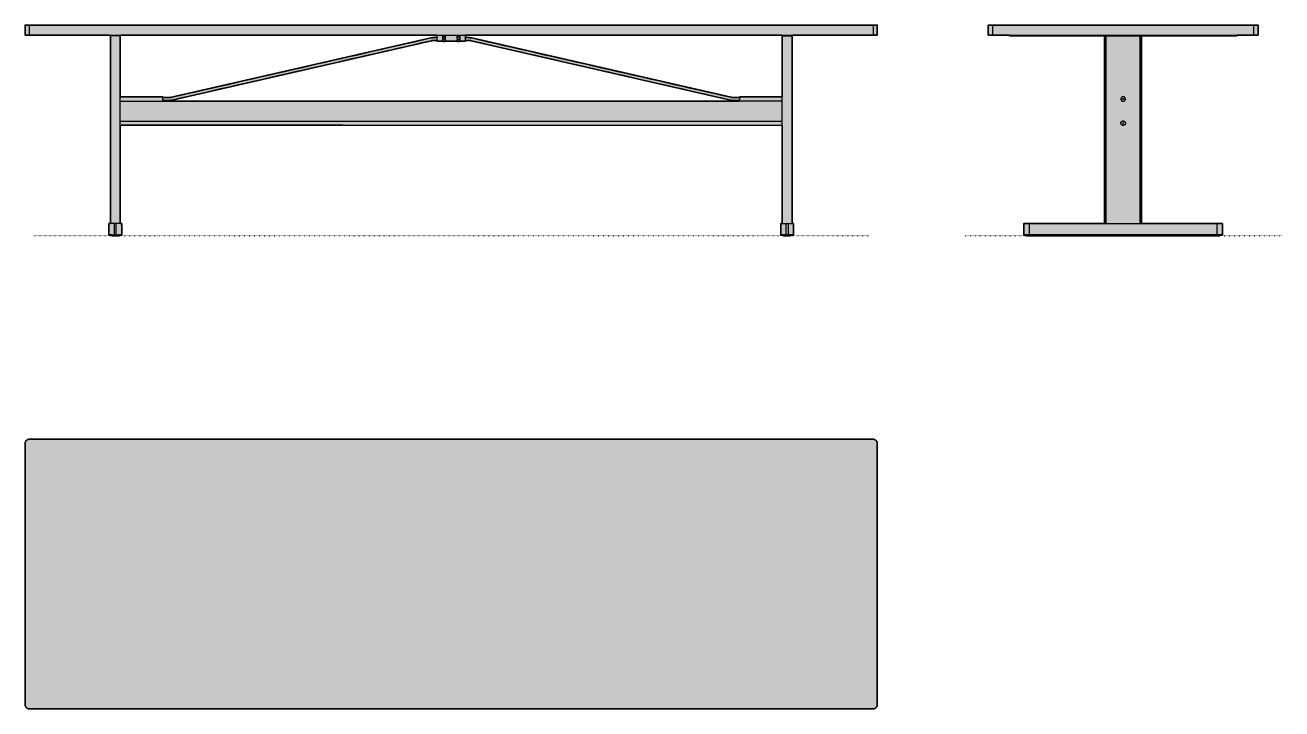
# Model space of a CAD drawing. Header units: millimetres. Extents: x -30 to 4394, y -1667 to 742.
import ezdxf

# ---------------------------------------------------------------- set-up
doc = ezdxf.new("R2010")
doc.units = ezdxf.units.MM
doc.linetypes.add('Dots', pattern=[1, 0, -1])
doc.layers.add('Blocks', color=7, linetype='Continuous')
doc.layers.add('Blocks$Fill', color=7, linetype='Continuous', true_color=0xffffff)
for name, color, linetype, lineweight, true_color in [('Blocks$Inner', 7, 'Continuous', 25, 0x007f00), ('Blocks$Outline', 7, 'Continuous', 35, 0xff3f3f), ('Groud', 7, 'Dots', 25, 0x243775)]:
    doc.layers.add(name, color=color, linetype=linetype, lineweight=lineweight, true_color=true_color)

# ---------------------------------------------------------------- blocks, each defined once
blk = doc.blocks.new('Passerelle Dining Table Side')
at = {"layer": 'Blocks$Fill'}
blk.add_hatch(color=256, dxfattribs=at).paths.add_polyline_path([(83.9, 707.1), (83.9, 742.1), (83.9, 742.1), (83.9, 742.1), (83.9, 742.1), (83.9, 742.1), (83.9, 742.1), (84.1, 742.1), (84.9, 742.1), (88.3, 742.1), (98.9, 742.1), (1018.9, 742.1), (1029.5, 742.1), (1032.8, 742.1), (1033.6, 742.1), (1033.8, 742.1), (1033.9, 742.1), (1033.9, 742.1), (1033.9, 742.1), (1033.9, 742.1), (1033.9, 742.1), (1033.9, 707.1), (1033.9, 707.1), (1033.9, 707.1), (1033.9, 707.1), (1033.9, 707.1), (1033.8, 707.1), (1033.6, 707.1), (1032.8, 707.1), (1029.5, 707.1), (1018.9, 707.1), (958.9, 707.1), (958.9, 704.1), (958.9, 704.1), (953.6, 704.1), (623.9, 704.1), (623.9, 43.1), (889.9, 43.1), (907.9, 43.1), (908, 43.1), (908, 43), (908.1, 43), (908.1, 43), (908.2, 43), (908.2, 43), (908.2, 43), (908.2, 43), (908.3, 43), (908.3, 43), (908.3, 43), (908.3, 43), (908.4, 43), (908.4, 43), (908.4, 43), (908.4, 43), (908.5, 43), (908.5, 42.9), (908.5, 42.9), (908.5, 42.9), (908.5, 42.9), (908.5, 42.9), (908.5, 42.9), (908.6, 42.9), (908.6, 42.9), (908.6, 42.9), (908.6, 42.9), (908.6, 42.9), (908.6, 42.9), (908.6, 42.9), (908.6, 42.9), (908.6, 42.8), (908.6, 42.8), (908.7, 42.8), (908.7, 42.8), (908.7, 42.8), (908.7, 42.8), (908.7, 42.8), (908.7, 42.8), (908.7, 42.8), (908.7, 42.8), (908.7, 42.8), (908.7, 42.7), (908.7, 42.7), (908.7, 42.7), (908.7, 42.7), (908.7, 42.7), (908.8, 42.7), (908.8, 42.7), (908.8, 42.7), (908.8, 42.6), (908.8, 42.6), (908.8, 42.6), (908.8, 42.6), (908.8, 42.6), (908.8, 42.5), (908.8, 42.5), (908.8, 42.5), (908.8, 42.4), (908.8, 42.4), (908.9, 42.4), (908.9, 42.4), (908.9, 42.3), (908.9, 42.3), (908.9, 42.3), (908.9, 42.2), (908.9, 42.2), (908.9, 42.1), (908.9, 4.1), (908.9, 3.9), (908.9, 3.9), (908.9, 3.8), (908.9, 3.8), (908.9, 3.8), (908.9, 3.7), (908.9, 3.7), (908.8, 3.7), (908.8, 3.7), (908.8, 3.6), (908.8, 3.6), (908.8, 3.6), (908.8, 3.6), (908.8, 3.5), (908.8, 3.5), (908.8, 3.5), (908.8, 3.5), (908.8, 3.4), (908.8, 3.4), (908.8, 3.4), (908.7, 3.4), (908.7, 3.4), (908.7, 3.4), (908.7, 3.4), (908.7, 3.4), (908.7, 3.3), (908.7, 3.3), (908.7, 3.3), (908.7, 3.3), (908.7, 3.3), (908.7, 3.3), (908.7, 3.3), (908.7, 3.3), (908.7, 3.3), (908.6, 3.3), (908.6, 3.3), (908.6, 3.2), (908.6, 3.2), (908.6, 3.2), (908.6, 3.2), (908.6, 3.2), (908.6, 3.2), (908.6, 3.2), (908.6, 3.2), (908.5, 3.2), (908.5, 3.2), (908.5, 3.2), (908.5, 3.2), (908.5, 3.2), (908.5, 3.2), (908.5, 3.1), (908.4, 3.1), (908.4, 3.1), (908.4, 3.1), (908.4, 3.1), (908.3, 3.1), (908.3, 3.1), (908.3, 3.1), (908.3, 3.1), (908.2, 3.1), (908.2, 3.1), (908.2, 3.1), (908.2, 3.1), (908.1, 3.1), (908.1, 3.1), (908, 3.1), (908, 3.1), (907.9, 3.1), (899.9, 3.1), (899.9, 0.1), (899.9, 0.1), (899.9, 0.1), (899.9, 0.1), (899.9, 0.1), (899.8, 0.1), (899.7, 0.1), (899.2, 0.1), (896.9, 0.1), (889.9, 0.1), (882.8, 0.1), (880.6, 0.1), (880, 0.1), (879.9, 0.1), (879.9, 0.1), (879.9, 0.1), (879.9, 0.1), (879.9, 0.1), (879.9, 0.1), (879.9, 3.1), (879.1, 3.1), (879.1, 0.1), (879.1, 0.1), (877.1, 0.1), (240.6, 0.1), (238.6, 0.1), (238.6, 0.1), (238.6, 3.1), (237.9, 3.1), (237.9, 0.1), (237.9, 0.1), (237.9, 0.1), (237.9, 0.1), (237.9, 0.1), (237.8, 0.1), (237.7, 0.1), (237.2, 0.1), (234.9, 0.1), (227.9, 0.1), (220.8, 0.1), (218.6, 0.1), (218, 0.1), (217.9, 0.1), (217.9, 0.1), (217.9, 0.1), (217.9, 0.1), (217.9, 0.1), (217.9, 0.1), (217.9, 3.1), (209.9, 3.1), (209.8, 3.1), (209.7, 3.1), (209.7, 3.1), (209.6, 3.1), (209.6, 3.1), (209.6, 3.1), (209.5, 3.1), (209.5, 3.1), (209.5, 3.1), (209.4, 3.1), (209.4, 3.1), (209.4, 3.1), (209.4, 3.1), (209.3, 3.1), (209.3, 3.1), (209.3, 3.1), (209.3, 3.1), (209.3, 3.2), (209.2, 3.2), (209.2, 3.2), (209.2, 3.2), (209.2, 3.2), (209.2, 3.2), (209.2, 3.2), (209.2, 3.2), (209.2, 3.2), (209.2, 3.2), (209.1, 3.2), (209.1, 3.2), (209.1, 3.2), (209.1, 3.2), (209.1, 3.3), (209.1, 3.3), (209.1, 3.3), (209.1, 3.3), (209.1, 3.3), (209.1, 3.3), (209.1, 3.3), (209.1, 3.3), (209, 3.3), (209, 3.3), (209, 3.3), (209, 3.4), (209, 3.4), (209, 3.4), (209, 3.4), (209, 3.4), (209, 3.4), (209, 3.4), (209, 3.4), (209, 3.5), (209, 3.5), (208.9, 3.5), (208.9, 3.5), (208.9, 3.6), (208.9, 3.6), (208.9, 3.6), (208.9, 3.6), (208.9, 3.7), (208.9, 3.7), (208.9, 3.7), (208.9, 3.7), (208.9, 3.8), (208.9, 3.8), (208.9, 3.8), (208.9, 3.9), (208.9, 3.9), (208.9, 4.1), (208.9, 42.1), (208.9, 42.2), (208.9, 42.2), (208.9, 42.3), (208.9, 42.3), (208.9, 42.3), (208.9, 42.4), (208.9, 42.4), (208.9, 42.4), (208.9, 42.4), (208.9, 42.5), (208.9, 42.5), (208.9, 42.5), (208.9, 42.6), (208.9, 42.6), (208.9, 42.6), (209, 42.6), (209, 42.6), (209, 42.7), (209, 42.7), (209, 42.7), (209, 42.7), (209, 42.7), (209, 42.7), (209, 42.7), (209, 42.7), (209, 42.8), (209, 42.8), (209, 42.8), (209.1, 42.8), (209.1, 42.8), (209.1, 42.8), (209.1, 42.8), (209.1, 42.8), (209.1, 42.8), (209.1, 42.8), (209.1, 42.8), (209.1, 42.9), (209.1, 42.9), (209.1, 42.9), (209.1, 42.9), (209.2, 42.9), (209.2, 42.9), (209.2, 42.9), (209.2, 42.9), (209.2, 42.9), (209.2, 42.9), (209.2, 42.9), (209.2, 42.9), (209.2, 42.9), (209.3, 42.9), (209.3, 43), (209.3, 43), (209.3, 43), (209.3, 43), (209.4, 43), (209.4, 43), (209.4, 43), (209.4, 43), (209.5, 43), (209.5, 43), (209.5, 43), (209.6, 43), (209.6, 43), (209.6, 43), (209.7, 43), (209.7, 43), (209.8, 43.1), (209.9, 43.1), (227.9, 43.1), (493.9, 43.1), (493.9, 704.1), (164.2, 704.1), (158.9, 704.1), (158.9, 704.1), (158.9, 707.1), (98.9, 707.1), (88.3, 707.1), (84.9, 707.1), (84.1, 707.1), (83.9, 707.1), (83.9, 707.1), (83.9, 707.1), (83.9, 707.1), (83.9, 707.1)], flags=0)
at = {"layer": 'Blocks$Inner'}
for points, degree in [([(83.9, 707.1), (83.9, 724.6), (83.9, 742.1)], 2), ([(98.9, 742.1), (98.9, 724.6), (98.9, 707.1)], 2), ([(98.9, 742.1), (558.9, 742.1), (1018.9, 742.1)], 2), ([(1018.9, 707.1), (1018.9, 724.6), (1018.9, 742.1)], 2), ([(1033.9, 742.1), (1033.9, 724.6), (1033.9, 707.1)], 2), ([(98.9, 707.1), (128.9, 707.1), (158.9, 707.1)], 2), ([(158.9, 707.1), (558.9, 707.1), (958.9, 707.1)], 2), ([(158.9, 707.1), (158.9, 705.6), (158.9, 704.1)], 2), ([(164.2, 704.1), (329, 704.1), (493.9, 704.1)], 2), ([(493.9, 704.1), (493.9, 373.6), (493.9, 43.1)], 2), ([(493.9, 704.1), (496.4, 704.1), (498.9, 704.1)], 2), ([(498.9, 43.1), (498.9, 373.6), (498.9, 704.1)], 2), ([(498.9, 704.1), (558.9, 704.1), (618.9, 704.1)], 2), ([(618.9, 43.1), (618.9, 373.6), (618.9, 704.1)], 2), ([(623.9, 43.1), (623.9, 373.6), (623.9, 704.1)], 2), ([(623.9, 704.1), (788.7, 704.1), (953.6, 704.1)], 2), ([(958.9, 707.1), (988.9, 707.1), (1018.9, 707.1)], 2), ([(958.9, 704.1), (958.9, 705.6), (958.9, 707.1)], 2), ([(557.3, 482.5), (558.1, 483), (558.9, 483.5)], 2), ([(557.3, 480.7), (557.3, 481.6), (557.3, 482.5)], 2), ([(558.9, 479.8), (558.1, 480.2), (557.3, 480.7)], 2), ([(558.9, 483.5), (559.7, 483), (560.5, 482.5)], 2), ([(560.5, 480.7), (559.7, 480.2), (558.9, 479.8)], 2), ([(560.5, 482.5), (560.5, 481.6), (560.5, 480.7)], 2), ([(558.9, 398.3), (558.1, 397.9), (557.3, 397.4)], 2), ([(560.5, 397.4), (559.7, 397.9), (558.9, 398.3)], 2), ([(557.3, 397.4), (557.3, 396.5), (557.3, 395.6)], 2), ([(557.3, 395.6), (558.1, 395.1), (558.9, 394.6)], 2), ([(558.9, 394.6), (559.7, 395.1), (560.5, 395.6)], 2), ([(560.5, 395.6), (560.5, 396.5), (560.5, 397.4)], 2), ([(208.9, 4.1), (208.9, 23.1), (208.9, 42.1)], 2), ([(209.9, 43.1), (209.9, 43.1), (210.8, 43.1), (214.8, 43.1), (220.8, 43.1), (225.5, 43.1), (227.9, 43.1)], 3), ([(217.9, 0.1), (217.9, 1.6), (217.9, 3.1)], 2), ([(227.9, 43.1), (316.5, 43.1), (405.2, 43.1), (493.9, 43.1)], 3), ([(227.9, 42.1), (227.9, 23.1), (227.9, 4.1)], 2), ([(237.9, 3.1), (234.5, 3.1), (231.2, 3.1), (227.9, 3.1)], 3), ([(238.6, 3.1), (238.4, 3.1), (238.1, 3.1), (237.9, 3.1)], 3), ([(237.9, 3.1), (237.9, 1.6), (237.9, 0.1)], 2), ([(879.1, 3.1), (665.6, 3.1), (452.1, 3.1), (238.6, 3.1)], 3), ([(238.6, 3.1), (238.6, 1.6), (238.6, 0.1)], 2), ([(240.6, 0.1), (558.9, 0.1), (877.1, 0.1)], 2), ([(493.9, 43.1), (537.2, 43.1), (580.5, 43.1), (623.9, 43.1)], 3), ([(623.9, 43.1), (712.5, 43.1), (801.2, 43.1), (889.9, 43.1)], 3), ([(879.9, 3.1), (879.6, 3.1), (879.4, 3.1), (879.1, 3.1)], 3), ([(879.1, 0.1), (879.1, 1.6), (879.1, 3.1)], 2), ([(889.9, 3.1), (886.5, 3.1), (883.2, 3.1), (879.9, 3.1)], 3), ([(879.9, 0.1), (879.9, 1.6), (879.9, 3.1)], 2), ([(889.9, 43.1), (892.2, 43.1), (896.9, 43.1), (902.9, 43.1), (906.9, 43.1), (907.9, 43.1), (907.9, 43.1)], 3), ([(889.9, 4.1), (889.9, 23.1), (889.9, 42.1)], 2), ([(899.9, 3.1), (899.9, 1.6), (899.9, 0.1)], 2), ([(908.9, 42.1), (908.9, 23.1), (908.9, 4.1)], 2)]:
    blk.add_open_spline(points, degree=degree, dxfattribs=at)
for points in [[(83.9, 742.1), (83.9, 742.1), (98.9, 742.1)], [(1018.9, 742.1), (1033.9, 742.1), (1033.9, 742.1)], [(98.9, 707.1), (83.9, 707.1), (83.9, 707.1)], [(618.9, 704.1), (623.9, 704.1), (623.9, 704.1)], [(1033.9, 707.1), (1033.9, 707.1), (1018.9, 707.1)], [(227.9, 0.1), (217.9, 0.1), (217.9, 0.1)], [(237.9, 0.1), (237.9, 0.1), (227.9, 0.1)], [(889.9, 0.1), (879.9, 0.1), (879.9, 0.1)], [(899.9, 0.1), (899.9, 0.1), (889.9, 0.1)]]:
    blk.add_rational_spline(points, [1, 0.707106781187, 1], degree=2, dxfattribs=at)
for points, weights, knots in [([(158.9, 704.1), (158.9, 704.1), (163.1, 704.1), (163.6, 704.1), (164.2, 704.1)], [1, 0.964763821238, 1, 0.995141797318, 1], [-33.628052, -33.628052, -33.628052, -16.90078, -16.90078, -15.119992, -15.119992, -15.119992]), ([(953.6, 704.1), (954.2, 704.1), (954.6, 704.1), (958.9, 704.1), (958.9, 704.1)], [1, 0.995141797322, 1, 0.964763821237, 1], [777.150927, 777.150927, 777.150927, 778.931715, 778.931715, 795.658988, 795.658988, 795.658988]), ([(566.9, 481.6), (566.9, 473.6), (558.9, 473.6), (550.9, 473.6), (550.9, 481.6), (550.9, 489.6), (558.9, 489.6), (566.9, 489.6), (566.9, 481.6)], [1, 0.707106781187, 1, 0.707106781187, 1, 0.707106781187, 1, 0.707106781187, 1], [0, 0, 0, 12.566371, 12.566371, 25.132741, 25.132741, 37.699112, 37.699112, 50.265482, 50.265482, 50.265482]), ([(566.9, 396.6), (566.9, 404.6), (558.9, 404.6), (550.9, 404.6), (550.9, 396.6), (550.9, 388.6), (558.9, 388.6), (566.9, 388.6), (566.9, 396.6)], [1, 0.707106781187, 1, 0.707106781187, 1, 0.707106781187, 1, 0.707106781187, 1], [0, 0, 0, 12.566371, 12.566371, 25.132741, 25.132741, 37.699112, 37.699112, 50.265482, 50.265482, 50.265482]), ([(238.6, 0.1), (238.6, 0.1), (238.8, 0.1), (239.3, 0.1), (240.6, 0.1)], [0.925846742623, 0.938963958666, 1, 0.844512117352, 1], [1149.213065, 1149.213065, 1149.213065, 1150.100442, 1150.100442, 1152.361013, 1152.361013, 1152.361013]), ([(877.1, 0.1), (878.4, 0.1), (879, 0.1), (879.1, 0.1), (879.1, 0.1)], [1, 0.844512117352, 1, 0.938963958666, 0.925846742623], [1788.905169, 1788.905169, 1788.905169, 1791.165741, 1791.165741, 1792.053117, 1792.053117, 1792.053117])]:
    blk.add_rational_spline(points, weights, degree=2, knots=knots, dxfattribs=at)
for points, degree, knots in [([(208.9, 42.1), (208.9, 42.2), (208.9, 42.4), (208.9, 42.8), (209.2, 43), (209.5, 43.1), (209.7, 43.1), (209.9, 43.1)], 5, [702.570796, 702.570796, 702.570796, 702.570796, 702.570796, 702.570796, 703.441185, 703.441185, 704.311573, 704.311573, 704.311573, 704.311573, 704.311573, 704.311573]), ([(209.9, 3.1), (209.7, 3.1), (209.5, 3.1), (209.2, 3.1), (208.9, 3.3), (208.9, 3.7), (208.9, 3.9), (208.9, 4.1)], 5, [663.570796, 663.570796, 663.570796, 663.570796, 663.570796, 663.570796, 664.070796, 664.070796, 664.570796, 664.570796, 664.570796, 664.570796, 664.570796, 664.570796]), ([(217.9, 3.1), (216.9, 3.1), (214.1, 3.1), (210.8, 3.1), (209.9, 3.1), (209.9, 3.1)], 3, [662.5890767, 662.5890767, 662.5890767, 662.5890767, 662.7853982, 663.1780972, 663.5707963, 663.5707963, 663.5707963, 663.5707963]), ([(227.9, 3.1), (225.5, 3.1), (222, 3.1), (218.9, 3.1), (217.9, 3.1)], 3, [662, 662, 662, 662, 662.3926991, 662.5890767, 662.5890767, 662.5890767, 662.5890767]), ([(227.9, 43.1), (227.9, 43.1), (227.9, 43.1), (227.9, 43), (227.9, 42.8), (227.9, 42.4), (227.9, 42.2), (227.9, 42.1)], 5, [-1.740777, -1.740777, -1.740777, -1.740777, -1.740777, -1.740777, -0.870388, -0.870388, 0, 0, 0, 0, 0, 0]), ([(227.9, 4.1), (227.9, 3.9), (227.9, 3.7), (227.9, 3.3), (227.9, 3.1), (227.9, 3.1), (227.9, 3.1), (227.9, 3.1)], 5, [38, 38, 38, 38, 38, 38, 38.870388, 38.870388, 39.740777, 39.740777, 39.740777, 39.740777, 39.740777, 39.740777]), ([(889.9, 42.1), (889.9, 42.2), (889.9, 42.4), (889.9, 42.8), (889.9, 43), (889.9, 43.1), (889.9, 43.1), (889.9, 43.1)], 5, [38, 38, 38, 38, 38, 38, 38.870388, 38.870388, 39.740777, 39.740777, 39.740777, 39.740777, 39.740777, 39.740777]), ([(889.9, 3.1), (889.9, 3.1), (889.9, 3.1), (889.9, 3.1), (889.9, 3.3), (889.9, 3.7), (889.9, 3.9), (889.9, 4.1)], 5, [-1.740777, -1.740777, -1.740777, -1.740777, -1.740777, -1.740777, -0.870388, -0.870388, 0, 0, 0, 0, 0, 0]), ([(899.9, 3.1), (898.9, 3.1), (895.8, 3.1), (892.2, 3.1), (889.9, 3.1)], 3, [484.166324, 484.166324, 484.166324, 484.166324, 487.75851, 494.941524, 494.941524, 494.941524, 494.941524]), ([(907.9, 3.1), (907.9, 3.1), (906.9, 3.1), (903.6, 3.1), (900.9, 3.1), (899.9, 3.1)], 3, [466.209469, 466.209469, 466.209469, 466.209469, 473.392483, 480.575497, 484.166324, 484.166324, 484.166324, 484.166324]), ([(907.9, 43.1), (908, 43.1), (908.2, 43.1), (908.6, 43), (908.8, 42.8), (908.9, 42.4), (908.9, 42.2), (908.9, 42.1)], 5, [424.727916, 424.727916, 424.727916, 424.727916, 424.727916, 424.727916, 425.598304, 425.598304, 426.468693, 426.468693, 426.468693, 426.468693, 426.468693, 426.468693]), ([(908.9, 4.1), (908.9, 3.9), (908.9, 3.7), (908.8, 3.3), (908.6, 3.1), (908.2, 3.1), (908, 3.1), (907.9, 3.1)], 5, [464.468693, 464.468693, 464.468693, 464.468693, 464.468693, 464.468693, 465.339081, 465.339081, 466.209469, 466.209469, 466.209469, 466.209469, 466.209469, 466.209469])]:
    blk.add_open_spline(points, degree=degree, knots=knots, dxfattribs=at)
at = {"layer": 'Blocks$Outline'}
for points in [[(83.9, 707.1), (83.9, 742.1)], [(98.9, 742.1), (1018.9, 742.1)], [(1033.9, 742.1), (1033.9, 707.1)], [(158.9, 707.1), (98.9, 707.1)], [(158.9, 704.1), (158.9, 707.1)], [(493.9, 704.1), (164.2, 704.1)], [(493.9, 43.1), (493.9, 704.1)], [(953.6, 704.1), (623.9, 704.1)], [(623.9, 704.1), (623.9, 43.1)], [(1018.9, 707.1), (958.9, 707.1)], [(958.9, 707.1), (958.9, 704.1)], [(208.9, 4.1), (208.9, 42.1)], [(217.9, 0.1), (217.9, 3.1)], [(227.9, 43.1), (493.9, 43.1)], [(238.6, 3.1), (237.9, 3.1)], [(237.9, 3.1), (237.9, 0.1)], [(238.6, 0.1), (238.6, 3.1)], [(877.1, 0.1), (240.6, 0.1)], [(623.9, 43.1), (889.9, 43.1)], [(879.9, 3.1), (879.1, 3.1)], [(879.1, 3.1), (879.1, 0.1)], [(879.9, 0.1), (879.9, 3.1)], [(899.9, 3.1), (899.9, 0.1)], [(908.9, 42.1), (908.9, 4.1)]]:
    blk.add_lwpolyline(points, dxfattribs=at)
for points in [[(83.9, 742.1), (83.9, 742.1), (98.9, 742.1)], [(1018.9, 742.1), (1033.9, 742.1), (1033.9, 742.1)], [(98.9, 707.1), (83.9, 707.1), (83.9, 707.1)], [(1033.9, 707.1), (1033.9, 707.1), (1018.9, 707.1)], [(227.9, 0.1), (217.9, 0.1), (217.9, 0.1)], [(237.9, 0.1), (237.9, 0.1), (227.9, 0.1)], [(889.9, 0.1), (879.9, 0.1), (879.9, 0.1)], [(899.9, 0.1), (899.9, 0.1), (889.9, 0.1)]]:
    blk.add_rational_spline(points, [1, 0.707106781187, 1], degree=2, dxfattribs=at)
for points, weights, knots in [([(164.2, 704.1), (163.6, 704.1), (163.1, 704.1), (158.9, 704.1), (158.9, 704.1)], [1, 0.995141797318, 1, 0.964763821238, 1], [-37.016122, -37.016122, -37.016122, -35.235334, -35.235334, -18.508061, -18.508061, -18.508061]), ([(958.9, 704.1), (958.9, 704.1), (954.6, 704.1), (954.2, 704.1), (953.6, 704.1)], [1, 0.964763821237, 1, 0.995141797322, 1], [-18.508061, -18.508061, -18.508061, -1.780788, -1.780788, 0, 0, 0]), ([(240.6, 0.1), (239.3, 0.1), (238.8, 0.1), (238.6, 0.1), (238.6, 0.1)], [1, 0.844512117352, 1, 0.938963958666, 0.925846742623], [2716.663529, 2716.663529, 2716.663529, 2718.9241, 2718.9241, 2719.811477, 2719.811477, 2719.811477]), ([(879.1, 0.1), (879.1, 0.1), (879, 0.1), (878.4, 0.1), (877.1, 0.1)], [0.925846742623, 0.938963958666, 1, 0.844512117352, 1], [3408.435317, 3408.435317, 3408.435317, 3409.322694, 3409.322694, 3411.583265, 3411.583265, 3411.583265])]:
    blk.add_rational_spline(points, weights, degree=2, knots=knots, dxfattribs=at)
for points, degree, knots in [([(208.9, 42.1), (208.9, 42.2), (208.9, 42.4), (208.9, 42.8), (209.2, 43), (209.5, 43.1), (209.7, 43.1), (209.9, 43.1)], 5, [-1.740777, -1.740777, -1.740777, -1.740777, -1.740777, -1.740777, -0.870388, -0.870388, 0, 0, 0, 0, 0, 0]), ([(209.9, 3.1), (209.7, 3.1), (209.5, 3.1), (209.2, 3.1), (208.9, 3.3), (208.9, 3.7), (208.9, 3.9), (208.9, 4.1)], 5, [0, 0, 0, 0, 0, 0, 0.5, 0.5, 1, 1, 1, 1, 1, 1]), ([(217.9, 3.1), (216.9, 3.1), (214.1, 3.1), (210.8, 3.1), (209.9, 3.1), (209.9, 3.1)], 3, [-2.552516, -2.552516, -2.552516, -2.552516, -2.3561945, -1.9634954, -1.5707963, -1.5707963, -1.5707963, -1.5707963]), ([(907.9, 3.1), (907.9, 3.1), (906.9, 3.1), (903.6, 3.1), (900.9, 3.1), (899.9, 3.1)], 3, [-28.732055, -28.732055, -28.732055, -28.732055, -21.549041, -14.366027, -10.7752, -10.7752, -10.7752, -10.7752]), ([(907.9, 43.1), (908, 43.1), (908.2, 43.1), (908.6, 43), (908.8, 42.8), (908.9, 42.4), (908.9, 42.2), (908.9, 42.1)], 5, [0, 0, 0, 0, 0, 0, 0.870388, 0.870388, 1.740777, 1.740777, 1.740777, 1.740777, 1.740777, 1.740777]), ([(908.9, 4.1), (908.9, 3.9), (908.9, 3.7), (908.8, 3.3), (908.6, 3.1), (908.2, 3.1), (908, 3.1), (907.9, 3.1)], 5, [-1.740777, -1.740777, -1.740777, -1.740777, -1.740777, -1.740777, -0.870388, -0.870388, 0, 0, 0, 0, 0, 0])]:
    blk.add_open_spline(points, degree=degree, knots=knots, dxfattribs=at)
for points in [[(209.9, 43.1), (209.9, 43.1), (210.8, 43.1), (214.8, 43.1), (220.8, 43.1), (225.5, 43.1), (227.9, 43.1)], [(889.9, 43.1), (892.2, 43.1), (896.9, 43.1), (902.9, 43.1), (906.9, 43.1), (907.9, 43.1), (907.9, 43.1)]]:
    blk.add_open_spline(points, degree=3, dxfattribs=at)
blk = doc.blocks.new('Passerelle Dining Table Top')
at = {"layer": 'Blocks$Fill'}
blk.add_hatch(color=256, dxfattribs=at).paths.add_polyline_path([(15, 475), (14.7, 475), (14.3, 475), (14, 475), (13.7, 474.9), (13.3, 474.9), (13, 474.9), (12.6, 474.8), (12.3, 474.7), (11.9, 474.7), (11.6, 474.6), (11.2, 474.5), (10.9, 474.4), (10.5, 474.3), (10.2, 474.2), (9.8, 474.1), (9.5, 473.9), (9.1, 473.8), (8.8, 473.7), (8.4, 473.5), (8.1, 473.3), (7.8, 473.1), (7.4, 473), (7.1, 472.8), (6.8, 472.6), (6.5, 472.3), (6.2, 472.1), (5.8, 471.9), (5.5, 471.6), (5.2, 471.4), (5, 471.1), (4.7, 470.9), (4.4, 470.6), (4.1, 470.3), (3.9, 470), (3.6, 469.8), (3.4, 469.5), (3.1, 469.2), (2.9, 468.8), (2.7, 468.5), (2.4, 468.2), (2.2, 467.9), (2, 467.6), (1.9, 467.2), (1.7, 466.9), (1.5, 466.6), (1.3, 466.2), (1.2, 465.9), (1.1, 465.5), (0.9, 465.2), (0.8, 464.8), (0.7, 464.5), (0.6, 464.1), (0.5, 463.8), (0.4, 463.4), (0.3, 463.1), (0.3, 462.7), (0.2, 462.4), (0.1, 462), (0.1, 461.7), (0.1, 461.3), (0, 461), (0, 460.7), (0, 460.3), (0, 460), (0, -460), (0, -460.3), (0, -460.7), (0, -461), (0.1, -461.3), (0.1, -461.7), (0.1, -462), (0.2, -462.4), (0.3, -462.7), (0.3, -463.1), (0.4, -463.4), (0.5, -463.8), (0.6, -464.1), (0.7, -464.5), (0.8, -464.8), (0.9, -465.2), (1.1, -465.5), (1.2, -465.9), (1.3, -466.2), (1.5, -466.6), (1.7, -466.9), (1.9, -467.2), (2, -467.6), (2.2, -467.9), (2.4, -468.2), (2.7, -468.5), (2.9, -468.8), (3.1, -469.2), (3.4, -469.5), (3.6, -469.8), (3.9, -470), (4.1, -470.3), (4.4, -470.6), (4.7, -470.9), (5, -471.1), (5.2, -471.4), (5.5, -471.6), (5.8, -471.9), (6.2, -472.1), (6.5, -472.3), (6.8, -472.6), (7.1, -472.8), (7.4, -473), (7.8, -473.1), (8.1, -473.3), (8.4, -473.5), (8.8, -473.7), (9.1, -473.8), (9.5, -473.9), (9.8, -474.1), (10.2, -474.2), (10.5, -474.3), (10.9, -474.4), (11.2, -474.5), (11.6, -474.6), (11.9, -474.7), (12.3, -474.7), (12.6, -474.8), (13, -474.9), (13.3, -474.9), (13.7, -474.9), (14, -475), (14.3, -475), (14.7, -475), (15, -475), (2985, -475), (2985.3, -475), (2985.7, -475), (2986, -475), (2986.3, -474.9), (2986.7, -474.9), (2987, -474.9), (2987.4, -474.8), (2987.7, -474.7), (2988.1, -474.7), (2988.4, -474.6), (2988.8, -474.5), (2989.1, -474.4), (2989.5, -474.3), (2989.8, -474.2), (2990.2, -474.1), (2990.5, -473.9), (2990.9, -473.8), (2991.2, -473.7), (2991.6, -473.5), (2991.9, -473.3), (2992.2, -473.1), (2992.6, -473), (2992.9, -472.8), (2993.2, -472.6), (2993.5, -472.3), (2993.8, -472.1), (2994.2, -471.9), (2994.5, -471.6), (2994.8, -471.4), (2995, -471.1), (2995.3, -470.9), (2995.6, -470.6), (2995.9, -470.3), (2996.1, -470), (2996.4, -469.8), (2996.6, -469.5), (2996.9, -469.2), (2997.1, -468.8), (2997.3, -468.5), (2997.6, -468.2), (2997.8, -467.9), (2998, -467.6), (2998.1, -467.2), (2998.3, -466.9), (2998.5, -466.6), (2998.7, -466.2), (2998.8, -465.9), (2998.9, -465.5), (2999.1, -465.2), (2999.2, -464.8), (2999.3, -464.5), (2999.4, -464.1), (2999.5, -463.8), (2999.6, -463.4), (2999.7, -463.1), (2999.7, -462.7), (2999.8, -462.4), (2999.9, -462), (2999.9, -461.7), (2999.9, -461.3), (3000, -461), (3000, -460.7), (3000, -460.3), (3000, -460), (3000, 460), (3000, 460.3), (3000, 460.7), (3000, 461), (2999.9, 461.3), (2999.9, 461.7), (2999.9, 462), (2999.8, 462.4), (2999.7, 462.7), (2999.7, 463.1), (2999.6, 463.4), (2999.5, 463.8), (2999.4, 464.1), (2999.3, 464.5), (2999.2, 464.8), (2999.1, 465.2), (2998.9, 465.5), (2998.8, 465.9), (2998.7, 466.2), (2998.5, 466.6), (2998.3, 466.9), (2998.1, 467.2), (2998, 467.6), (2997.8, 467.9), (2997.6, 468.2), (2997.3, 468.5), (2997.1, 468.8), (2996.9, 469.2), (2996.6, 469.5), (2996.4, 469.8), (2996.1, 470), (2995.9, 470.3), (2995.6, 470.6), (2995.3, 470.9), (2995, 471.1), (2994.8, 471.4), (2994.5, 471.6), (2994.2, 471.9), (2993.8, 472.1), (2993.5, 472.3), (2993.2, 472.6), (2992.9, 472.8), (2992.6, 473), (2992.2, 473.1), (2991.9, 473.3), (2991.6, 473.5), (2991.2, 473.7), (2990.9, 473.8), (2990.5, 473.9), (2990.2, 474.1), (2989.8, 474.2), (2989.5, 474.3), (2989.1, 474.4), (2988.8, 474.5), (2988.4, 474.6), (2988.1, 474.7), (2987.7, 474.7), (2987.4, 474.8), (2987, 474.9), (2986.7, 474.9), (2986.3, 474.9), (2986, 475), (2985.7, 475), (2985.3, 475), (2985, 475)], flags=0)
at = {"layer": 'Blocks$Inner'}
for points in [[(15, 475), (0, 475), (0, 460)], [(3000, 460), (3000, 475), (2985, 475)], [(0, -460), (0, -475), (15, -475)], [(2985, -475), (3000, -475), (3000, -460)]]:
    blk.add_rational_spline(points, [1, 0.707106781187, 1], degree=2, dxfattribs=at)
for points in [[(0, 460), (0, 0), (0, -460)], [(2985, 475), (1500, 475), (15, 475)], [(3000, -460), (3000, 0), (3000, 460)], [(15, -475), (1500, -475), (2985, -475)]]:
    blk.add_open_spline(points, degree=2, dxfattribs=at)
at = {"layer": 'Blocks$Outline'}
for points in [[(0, 460), (0, -460)], [(2985, 475), (15, 475)], [(3000, -460), (3000, 460)], [(15, -475), (2985, -475)]]:
    blk.add_lwpolyline(points, dxfattribs=at)
for points in [[(15, 475), (0, 475), (0, 460)], [(3000, 460), (3000, 475), (2985, 475)], [(0, -460), (0, -475), (15, -475)], [(2985, -475), (3000, -475), (3000, -460)]]:
    blk.add_rational_spline(points, [1, 0.707106781187, 1], degree=2, dxfattribs=at)
blk = doc.blocks.new('Passerelle Dining Table Front')
at = {"layer": 'Blocks$Fill'}
h = blk.add_hatch(color=256, dxfattribs=at)
h.paths.add_polyline_path([(2969.7, 742.1), (2969.7, 742.1), (2969.7, 742.1), (2969.7, 742.1), (2969.7, 742.1), (2969.7, 742.1), (2969.5, 742.1), (2968.7, 742.1), (2965.3, 742.1), (2954.7, 742.1), (-15.3, 742.1), (-25.9, 742.1), (-29.2, 742.1), (-30, 742.1), (-30.2, 742.1), (-30.3, 742.1), (-30.3, 742.1), (-30.3, 742.1), (-30.3, 742.1), (-30.3, 742.1), (-30.3, 707.1), (-30.3, 707.1), (-30.3, 707.1), (-30.3, 707.1), (-30.3, 707.1), (-30.2, 707.1), (-30, 707.1), (-29.2, 707.1), (-25.9, 707.1), (-15.3, 707.1), (267.2, 707.1), (267.2, 707), (267.2, 706.9), (267.2, 706.9), (267.2, 706.8), (267.2, 706.7), (267.2, 706.7), (267.2, 706.6), (267.3, 706.5), (267.3, 706.5), (267.3, 706.4), (267.3, 706.4), (267.3, 706.3), (267.3, 706.2), (267.3, 706.2), (267.4, 706.1), (267.4, 706), (267.4, 706), (267.4, 705.9), (267.5, 705.9), (267.5, 705.8), (267.5, 705.7), (267.5, 705.7), (267.6, 705.6), (267.6, 705.6), (267.6, 705.5), (267.7, 705.4), (267.7, 705.4), (267.8, 705.3), (267.8, 705.3), (267.8, 705.2), (267.9, 705.2), (267.9, 705.1), (268, 705.1), (268, 705), (268.1, 704.9), (268.1, 704.9), (268.2, 704.8), (268.2, 704.8), (268.3, 704.7), (268.4, 704.7), (268.4, 704.7), (268.5, 704.6), (268.5, 704.6), (268.6, 704.5), (268.7, 704.5), (268.7, 704.4), (268.8, 704.4), (268.9, 704.4), (269, 704.3), (269, 704.3), (269.1, 704.3), (269.2, 704.2), (269.3, 704.2), (269.4, 704.2), (269.4, 704.2), (269.5, 704.1), (269.6, 704.1), (269.7, 704.1), (269.8, 704.1), (269.8, 704.1), (269.9, 704.1), (270, 704.1), (270.1, 704.1), (270.2, 704.1), (269.8, 704.1), (269.7, 704.1), (269.7, 704.1), (269.7, 704.1), (269.7, 704.1), (269.7, 704.1), (269.7, 704.1), (269.7, 704.1), (269.7, 704.1), (269.7, 43.1), (265.7, 43.1), (265.6, 43.1), (265.6, 43), (265.5, 43), (265.5, 43), (265.4, 43), (265.4, 43), (265.4, 43), (265.3, 43), (265.3, 43), (265.3, 43), (265.3, 43), (265.2, 43), (265.2, 43), (265.2, 43), (265.2, 43), (265.1, 43), (265.1, 43), (265.1, 42.9), (265.1, 42.9), (265.1, 42.9), (265.1, 42.9), (265.1, 42.9), (265, 42.9), (265, 42.9), (265, 42.9), (265, 42.9), (265, 42.9), (265, 42.9), (265, 42.9), (265, 42.9), (265, 42.9), (265, 42.8), (264.9, 42.8), (264.9, 42.8), (264.9, 42.8), (264.9, 42.8), (264.9, 42.8), (264.9, 42.8), (264.9, 42.8), (264.9, 42.8), (264.9, 42.8), (264.9, 42.8), (264.9, 42.7), (264.9, 42.7), (264.9, 42.7), (264.8, 42.7), (264.8, 42.7), (264.8, 42.7), (264.8, 42.7), (264.8, 42.7), (264.8, 42.6), (264.8, 42.6), (264.8, 42.6), (264.8, 42.6), (264.8, 42.6), (264.8, 42.5), (264.8, 42.5), (264.8, 42.5), (264.7, 42.4), (264.7, 42.4), (264.7, 42.4), (264.7, 42.4), (264.7, 42.3), (264.7, 42.3), (264.7, 42.3), (264.7, 42.2), (264.7, 42.2), (264.7, 42.1), (264.7, 4.1), (264.7, 3.9), (264.7, 3.9), (264.7, 3.8), (264.7, 3.8), (264.7, 3.8), (264.7, 3.7), (264.7, 3.7), (264.7, 3.7), (264.7, 3.7), (264.8, 3.6), (264.8, 3.6), (264.8, 3.6), (264.8, 3.6), (264.8, 3.5), (264.8, 3.5), (264.8, 3.5), (264.8, 3.5), (264.8, 3.4), (264.8, 3.4), (264.8, 3.4), (264.8, 3.4), (264.8, 3.4), (264.9, 3.4), (264.9, 3.4), (264.9, 3.4), (264.9, 3.3), (264.9, 3.3), (264.9, 3.3), (264.9, 3.3), (264.9, 3.3), (264.9, 3.3), (264.9, 3.3), (264.9, 3.3), (264.9, 3.3), (264.9, 3.3), (265, 3.3), (265, 3.2), (265, 3.2), (265, 3.2), (265, 3.2), (265, 3.2), (265, 3.2), (265, 3.2), (265, 3.2), (265, 3.2), (265.1, 3.2), (265.1, 3.2), (265.1, 3.2), (265.1, 3.2), (265.1, 3.2), (265.1, 3.1), (265.1, 3.1), (265.2, 3.1), (265.2, 3.1), (265.2, 3.1), (265.2, 3.1), (265.3, 3.1), (265.3, 3.1), (265.3, 3.1), (265.3, 3.1), (265.4, 3.1), (265.4, 3.1), (265.4, 3.1), (265.5, 3.1), (265.5, 3.1), (265.6, 3.1), (265.6, 3.1), (265.7, 3.1), (274.7, 3.1), (274.7, 0.1), (274.7, 0.1), (277.2, 0.1), (297.2, 0.1), (299.7, 0.1), (299.7, 0.1), (299.7, 3.1), (308.7, 3.1), (308.8, 3.1), (308.9, 3.1), (308.9, 3.1), (309, 3.1), (309, 3.1), (309, 3.1), (309.1, 3.1), (309.1, 3.1), (309.1, 3.1), (309.1, 3.1), (309.2, 3.1), (309.2, 3.1), (309.2, 3.1), (309.2, 3.1), (309.3, 3.1), (309.3, 3.1), (309.3, 3.1), (309.3, 3.2), (309.3, 3.2), (309.4, 3.2), (309.4, 3.2), (309.4, 3.2), (309.4, 3.2), (309.4, 3.2), (309.4, 3.2), (309.4, 3.2), (309.4, 3.2), (309.4, 3.2), (309.5, 3.2), (309.5, 3.2), (309.5, 3.2), (309.5, 3.3), (309.5, 3.3), (309.5, 3.3), (309.5, 3.3), (309.5, 3.3), (309.5, 3.3), (309.5, 3.3), (309.5, 3.3), (309.5, 3.3), (309.6, 3.3), (309.6, 3.3), (309.6, 3.4), (309.6, 3.4), (309.6, 3.4), (309.6, 3.4), (309.6, 3.4), (309.6, 3.4), (309.6, 3.4), (309.6, 3.4), (309.6, 3.5), (309.6, 3.5), (309.6, 3.5), (309.7, 3.5), (309.7, 3.6), (309.7, 3.6), (309.7, 3.6), (309.7, 3.6), (309.7, 3.7), (309.7, 3.7), (309.7, 3.7), (309.7, 3.7), (309.7, 3.8), (309.7, 3.8), (309.7, 3.8), (309.7, 3.9), (309.7, 3.9), (309.7, 4.1), (309.7, 42.1), (309.7, 42.2), (309.7, 42.2), (309.7, 42.3), (309.7, 42.3), (309.7, 42.3), (309.7, 42.4), (309.7, 42.4), (309.7, 42.4), (309.7, 42.4), (309.7, 42.5), (309.7, 42.5), (309.7, 42.5), (309.7, 42.6), (309.7, 42.6), (309.6, 42.6), (309.6, 42.6), (309.6, 42.6), (309.6, 42.7), (309.6, 42.7), (309.6, 42.7), (309.6, 42.7), (309.6, 42.7), (309.6, 42.7), (309.6, 42.7), (309.6, 42.7), (309.6, 42.8), (309.6, 42.8), (309.5, 42.8), (309.5, 42.8), (309.5, 42.8), (309.5, 42.8), (309.5, 42.8), (309.5, 42.8), (309.5, 42.8), (309.5, 42.8), (309.5, 42.8), (309.5, 42.9), (309.5, 42.9), (309.5, 42.9), (309.4, 42.9), (309.4, 42.9), (309.4, 42.9), (309.4, 42.9), (309.4, 42.9), (309.4, 42.9), (309.4, 42.9), (309.4, 42.9), (309.4, 42.9), (309.3, 42.9), (309.3, 42.9), (309.3, 43), (309.3, 43), (309.3, 43), (309.2, 43), (309.2, 43), (309.2, 43), (309.2, 43), (309.1, 43), (309.1, 43), (309.1, 43), (309.1, 43), (309, 43), (309, 43), (309, 43), (308.9, 43), (308.9, 43), (308.8, 43.1), (308.7, 43.1), (304.7, 43.1), (304.7, 389.1), (2634.7, 389), (2634.7, 43.1), (2630.7, 43.1), (2630.6, 43.1), (2630.6, 43), (2630.5, 43), (2630.5, 43), (2630.4, 43), (2630.4, 43), (2630.4, 43), (2630.3, 43), (2630.3, 43), (2630.3, 43), (2630.3, 43), (2630.2, 43), (2630.2, 43), (2630.2, 43), (2630.2, 43), (2630.1, 43), (2630.1, 43), (2630.1, 42.9), (2630.1, 42.9), (2630.1, 42.9), (2630.1, 42.9), (2630.1, 42.9), (2630, 42.9), (2630, 42.9), (2630, 42.9), (2630, 42.9), (2630, 42.9), (2630, 42.9), (2630, 42.9), (2630, 42.9), (2630, 42.9), (2630, 42.8), (2629.9, 42.8), (2629.9, 42.8), (2629.9, 42.8), (2629.9, 42.8), (2629.9, 42.8), (2629.9, 42.8), (2629.9, 42.8), (2629.9, 42.8), (2629.9, 42.8), (2629.9, 42.8), (2629.9, 42.7), (2629.9, 42.7), (2629.9, 42.7), (2629.8, 42.7), (2629.8, 42.7), (2629.8, 42.7), (2629.8, 42.7), (2629.8, 42.7), (2629.8, 42.6), (2629.8, 42.6), (2629.8, 42.6), (2629.8, 42.6), (2629.8, 42.6), (2629.8, 42.5), (2629.8, 42.5), (2629.8, 42.5), (2629.7, 42.4), (2629.7, 42.4), (2629.7, 42.4), (2629.7, 42.4), (2629.7, 42.3), (2629.7, 42.3), (2629.7, 42.3), (2629.7, 42.2), (2629.7, 42.2), (2629.7, 42.1), (2629.7, 4.1), (2629.7, 3.9), (2629.7, 3.9), (2629.7, 3.8), (2629.7, 3.8), (2629.7, 3.8), (2629.7, 3.7), (2629.7, 3.7), (2629.7, 3.7), (2629.7, 3.7), (2629.8, 3.6), (2629.8, 3.6), (2629.8, 3.6), (2629.8, 3.6), (2629.8, 3.5), (2629.8, 3.5), (2629.8, 3.5), (2629.8, 3.5), (2629.8, 3.4), (2629.8, 3.4), (2629.8, 3.4), (2629.8, 3.4), (2629.8, 3.4), (2629.9, 3.4), (2629.9, 3.4), (2629.9, 3.4), (2629.9, 3.3), (2629.9, 3.3), (2629.9, 3.3), (2629.9, 3.3), (2629.9, 3.3), (2629.9, 3.3), (2629.9, 3.3), (2629.9, 3.3), (2629.9, 3.3), (2629.9, 3.3), (2630, 3.3), (2630, 3.2), (2630, 3.2), (2630, 3.2), (2630, 3.2), (2630, 3.2), (2630, 3.2), (2630, 3.2), (2630, 3.2), (2630, 3.2), (2630.1, 3.2), (2630.1, 3.2), (2630.1, 3.2), (2630.1, 3.2), (2630.1, 3.2), (2630.1, 3.1), (2630.1, 3.1), (2630.2, 3.1), (2630.2, 3.1), (2630.2, 3.1), (2630.2, 3.1), (2630.3, 3.1), (2630.3, 3.1), (2630.3, 3.1), (2630.3, 3.1), (2630.4, 3.1), (2630.4, 3.1), (2630.4, 3.1), (2630.5, 3.1), (2630.5, 3.1), (2630.6, 3.1), (2630.6, 3.1), (2630.7, 3.1), (2639.7, 3.1), (2639.7, 0.1), (2639.7, 0.1), (2642.2, 0.1), (2662.2, 0.1), (2662.2, 0.1), (2664.7, 0.1), (2664.7, 0.1), (2664.7, 3.1), (2673.7, 3.1), (2673.8, 3.1), (2673.9, 3.1), (2673.9, 3.1), (2674, 3.1), (2674, 3.1), (2674, 3.1), (2674.1, 3.1), (2674.1, 3.1), (2674.1, 3.1), (2674.1, 3.1), (2674.2, 3.1), (2674.2, 3.1), (2674.2, 3.1), (2674.2, 3.1), (2674.3, 3.1), (2674.3, 3.1), (2674.3, 3.1), (2674.3, 3.2), (2674.3, 3.2), (2674.4, 3.2), (2674.4, 3.2), (2674.4, 3.2), (2674.4, 3.2), (2674.4, 3.2), (2674.4, 3.2), (2674.4, 3.2), (2674.4, 3.2), (2674.4, 3.2), (2674.5, 3.2), (2674.5, 3.2), (2674.5, 3.2), (2674.5, 3.3), (2674.5, 3.3), (2674.5, 3.3), (2674.5, 3.3), (2674.5, 3.3), (2674.5, 3.3), (2674.5, 3.3), (2674.5, 3.3), (2674.5, 3.3), (2674.6, 3.3), (2674.6, 3.3), (2674.6, 3.4), (2674.6, 3.4), (2674.6, 3.4), (2674.6, 3.4), (2674.6, 3.4), (2674.6, 3.4), (2674.6, 3.4), (2674.6, 3.4), (2674.6, 3.5), (2674.6, 3.5), (2674.6, 3.5), (2674.7, 3.5), (2674.7, 3.6), (2674.7, 3.6), (2674.7, 3.6), (2674.7, 3.6), (2674.7, 3.7), (2674.7, 3.7), (2674.7, 3.7), (2674.7, 3.7), (2674.7, 3.8), (2674.7, 3.8), (2674.7, 3.8), (2674.7, 3.9), (2674.7, 3.9), (2674.7, 4.1), (2674.7, 42.1), (2674.7, 42.2), (2674.7, 42.2), (2674.7, 42.3), (2674.7, 42.3), (2674.7, 42.3), (2674.7, 42.4), (2674.7, 42.4), (2674.7, 42.4), (2674.7, 42.4), (2674.7, 42.5), (2674.7, 42.5), (2674.7, 42.5), (2674.7, 42.6), (2674.7, 42.6), (2674.6, 42.6), (2674.6, 42.6), (2674.6, 42.6), (2674.6, 42.7), (2674.6, 42.7), (2674.6, 42.7), (2674.6, 42.7), (2674.6, 42.7), (2674.6, 42.7), (2674.6, 42.7), (2674.6, 42.7), (2674.6, 42.8), (2674.6, 42.8), (2674.5, 42.8), (2674.5, 42.8), (2674.5, 42.8), (2674.5, 42.8), (2674.5, 42.8), (2674.5, 42.8), (2674.5, 42.8), (2674.5, 42.8), (2674.5, 42.8), (2674.5, 42.9), (2674.5, 42.9), (2674.5, 42.9), (2674.4, 42.9), (2674.4, 42.9), (2674.4, 42.9), (2674.4, 42.9), (2674.4, 42.9), (2674.4, 42.9), (2674.4, 42.9), (2674.4, 42.9), (2674.4, 42.9), (2674.3, 42.9), (2674.3, 42.9), (2674.3, 43), (2674.3, 43), (2674.3, 43), (2674.2, 43), (2674.2, 43), (2674.2, 43), (2674.2, 43), (2674.1, 43), (2674.1, 43), (2674.1, 43), (2674.1, 43), (2674, 43), (2674, 43), (2674, 43), (2673.9, 43), (2673.9, 43), (2673.8, 43.1), (2673.7, 43.1), (2669.7, 43.1), (2669.7, 704.1), (2669.7, 704.1), (2669.7, 704.1), (2669.7, 704.1), (2669.7, 704.1), (2669.7, 704.1), (2669.7, 704.1), (2669.7, 704.1), (2669.6, 704.1), (2669.3, 704.1), (2669.3, 704.1), (2669.4, 704.1), (2669.5, 704.1), (2669.6, 704.1), (2669.7, 704.1), (2669.8, 704.1), (2669.8, 704.1), (2669.9, 704.1), (2670, 704.2), (2670.1, 704.2), (2670.2, 704.2), (2670.2, 704.2), (2670.3, 704.3), (2670.4, 704.3), (2670.5, 704.3), (2670.5, 704.4), (2670.6, 704.4), (2670.7, 704.4), (2670.8, 704.5), (2670.8, 704.5), (2670.9, 704.6), (2671, 704.6), (2671, 704.7), (2671.1, 704.7), (2671.1, 704.7), (2671.2, 704.8), (2671.2, 704.8), (2671.3, 704.9), (2671.4, 704.9), (2671.4, 705), (2671.5, 705.1), (2671.5, 705.1), (2671.5, 705.2), (2671.6, 705.2), (2671.6, 705.3), (2671.7, 705.3), (2671.7, 705.4), (2671.7, 705.4), (2671.8, 705.5), (2671.8, 705.6), (2671.9, 705.6), (2671.9, 705.7), (2671.9, 705.7), (2671.9, 705.8), (2672, 705.9), (2672, 705.9), (2672, 706), (2672, 706), (2672.1, 706.1), (2672.1, 706.2), (2672.1, 706.2), (2672.1, 706.3), (2672.1, 706.4), (2672.2, 706.4), (2672.2, 706.5), (2672.2, 706.5), (2672.2, 706.6), (2672.2, 706.7), (2672.2, 706.7), (2672.2, 706.8), (2672.2, 706.9), (2672.2, 706.9), (2672.2, 707), (2672.2, 707.1), (2954.7, 707.1), (2965.3, 707.1), (2968.7, 707.1), (2969.5, 707.1), (2969.7, 707.1), (2969.7, 707.1), (2969.7, 707.1), (2969.7, 707.1), (2969.7, 707.1), (2969.7, 707.1)], flags=0)
h.paths.add_polyline_path([(2454.8, 487.7), (1541.9, 696.7), (1540.4, 697), (1538.9, 697.3), (1537.4, 697.5), (1535.8, 697.7), (1534.3, 697.9), (1532.7, 698), (1531.2, 698), (1529.6, 698.1), (1519.7, 698.1), (1519.7, 699.3), (1519.7, 702.9), (1519.7, 703), (1519.7, 703.1), (1519.7, 707.1), (2632.2, 707.1), (2632.2, 707), (2632.2, 706.9), (2632.2, 706.9), (2632.2, 706.8), (2632.2, 706.7), (2632.2, 706.7), (2632.2, 706.6), (2632.3, 706.5), (2632.3, 706.5), (2632.3, 706.4), (2632.3, 706.4), (2632.3, 706.3), (2632.3, 706.2), (2632.3, 706.2), (2632.4, 706.1), (2632.4, 706), (2632.4, 706), (2632.4, 705.9), (2632.5, 705.9), (2632.5, 705.8), (2632.5, 705.7), (2632.5, 705.7), (2632.6, 705.6), (2632.6, 705.6), (2632.6, 705.5), (2632.7, 705.4), (2632.7, 705.4), (2632.8, 705.3), (2632.8, 705.3), (2632.8, 705.2), (2632.9, 705.2), (2632.9, 705.1), (2633, 705.1), (2633, 705), (2633.1, 704.9), (2633.1, 704.9), (2633.2, 704.8), (2633.2, 704.8), (2633.3, 704.7), (2633.4, 704.7), (2633.4, 704.7), (2633.5, 704.6), (2633.5, 704.6), (2633.6, 704.5), (2633.7, 704.5), (2633.7, 704.4), (2633.8, 704.4), (2633.9, 704.4), (2634, 704.3), (2634, 704.3), (2634.1, 704.3), (2634.2, 704.2), (2634.3, 704.2), (2634.4, 704.2), (2634.4, 704.2), (2634.5, 704.1), (2634.6, 704.1), (2634.7, 704.1), (2634.8, 704.1), (2634.8, 704.1), (2634.9, 704.1), (2635, 704.1), (2635.1, 704.1), (2635.2, 704.1), (2634.8, 704.1), (2634.7, 704.1), (2634.7, 704.1), (2634.7, 704.1), (2634.7, 704.1), (2634.7, 704.1), (2634.7, 704.1), (2634.7, 704.1), (2634.7, 704.1), (2634.7, 489), (2484.7, 489.1), (2484.7, 486.6), (2464.8, 486.6), (2463.5, 486.6), (2462.3, 486.6), (2461, 486.7), (2459.7, 486.8), (2458.5, 487), (2457.2, 487.2), (2456, 487.4)], flags=0)
h.paths.add_polyline_path([(1399.8, 686.9), (1401, 687.2), (1402.2, 687.4), (1403.5, 687.6), (1404.7, 687.8), (1406, 687.9), (1407.3, 688), (1408.5, 688), (1409.8, 688.1), (1419.7, 688.1), (1419.7, 686.2), (1419.7, 685.7), (1419.7, 685.6), (1419.7, 685.6), (1419.7, 685.6), (1419.7, 685.6), (1419.7, 685.6), (1419.7, 685.6), (1419.7, 685.6), (1439.7, 685.6), (1439.7, 685.6), (1439.7, 685.6), (1439.7, 685.6), (1439.7, 685.6), (1439.7, 685.6), (1439.7, 685.6), (1439.7, 685.7), (1439.7, 686.2), (1439.7, 688.1), (1440.2, 688.1), (1440.2, 688.7), (1440.2, 688.4), (1440.2, 688.2), (1440.3, 687.9), (1440.3, 687.7), (1440.3, 687.4), (1440.3, 687.2), (1440.4, 686.9), (1440.4, 686.7), (1440.5, 686.4), (1440.5, 686.1), (1440.6, 685.9), (1440.7, 685.6), (1440.8, 685.1), (1441, 684.6), (1447.5, 684.6), (1447.6, 685.1), (1447.8, 685.6), (1447.8, 685.9), (1447.9, 686.1), (1448, 686.4), (1448, 686.7), (1448.1, 686.9), (1448.1, 687.2), (1448.1, 687.4), (1448.2, 687.7), (1448.2, 687.9), (1448.2, 688.2), (1448.2, 688.4), (1448.2, 688.7), (1448.2, 688.1), (1448.7, 688.1), (1448.7, 686.2), (1448.7, 685.7), (1448.7, 685.6), (1448.7, 685.6), (1448.7, 685.6), (1448.7, 685.6), (1448.7, 685.6), (1448.7, 685.6), (1448.7, 685.6), (1490.7, 685.6), (1490.7, 685.6), (1490.7, 685.6), (1490.7, 685.6), (1490.7, 685.6), (1490.7, 685.6), (1490.7, 685.6), (1490.7, 685.7), (1490.7, 686.2), (1490.7, 688.1), (1491.2, 688.1), (1491.2, 688.7), (1491.2, 688.4), (1491.2, 688.2), (1491.3, 687.9), (1491.3, 687.7), (1491.3, 687.4), (1491.3, 687.2), (1491.4, 686.9), (1491.4, 686.7), (1491.5, 686.4), (1491.5, 686.1), (1491.6, 685.9), (1491.7, 685.6), (1491.8, 685.1), (1492, 684.6), (1498.5, 684.6), (1498.6, 685.1), (1498.8, 685.6), (1498.8, 685.9), (1498.9, 686.1), (1499, 686.4), (1499, 686.7), (1499.1, 686.9), (1499.1, 687.2), (1499.1, 687.4), (1499.2, 687.7), (1499.2, 687.9), (1499.2, 688.2), (1499.2, 688.4), (1499.2, 688.7), (1499.2, 688.1), (1499.7, 688.1), (1499.7, 686.2), (1499.7, 685.7), (1499.7, 685.6), (1499.7, 685.6), (1499.7, 685.6), (1499.7, 685.6), (1499.7, 685.6), (1499.7, 685.6), (1499.7, 685.6), (1519.7, 685.6), (1519.7, 685.6), (1519.7, 685.6), (1519.7, 685.6), (1519.7, 685.6), (1519.7, 685.6), (1519.7, 685.6), (1519.7, 685.7), (1519.7, 686.2), (1519.7, 688.1), (1529.6, 688.1), (1530.9, 688), (1532.2, 688), (1533.4, 687.9), (1534.7, 687.8), (1535.9, 687.6), (1537.2, 687.4), (1538.4, 687.2), (1539.7, 686.9), (2452.5, 477.9), (2454, 477.6), (2455.6, 477.3), (2457.1, 477.1), (2458.6, 476.9), (2460.2, 476.7), (2461.7, 476.6), (2463.2, 476.6), (2464.8, 476.6), (2484.5, 476.6), (2484.5, 476.5), (2484.5, 476.4), (2484.4, 476.4), (2484.4, 476.3), (2484.4, 476.3), (2484.4, 476.2), (2484.3, 476.1), (2484.3, 476.1), (2484.3, 476), (2484.2, 475.9), (2484.2, 475.9), (2484.1, 475.8), (2484, 475.7), (2484, 475.7), (2483.9, 475.6), (2483.9, 475.5), (2483.8, 475.5), (2483.7, 475.4), (2483.7, 475.3), (2483.6, 475.3), (2483.5, 475.2), (2483.4, 475.1), (2483.3, 475.1), (2483.2, 475), (2483.2, 475), (2483.1, 475), (2483.1, 475), (2483, 474.9), (2483, 474.9), (2482.9, 474.9), (2482.9, 474.9), (2482.8, 474.8), (2482.8, 474.8), (2482.7, 474.8), (2482.7, 474.8), (2482.6, 474.8), (2482.6, 474.8), (2482.5, 474.7), (2482.5, 474.7), (2482.4, 474.7), (2482.3, 474.7), (2482.2, 474.7), (2482.2, 474.7), (2482.1, 474.6), (2482, 474.6), (2481.9, 474.6), (2481.8, 474.6), (2481.7, 474.6), (457.7, 474.6), (457.7, 474.6), (457.7, 474.6), (457.7, 474.6), (457.7, 474.6), (457.7, 474.6), (457.7, 474.6), (457.7, 474.6), (457.7, 474.6), (457.6, 474.6), (457.5, 474.6), (457.4, 474.6), (457.3, 474.7), (457.2, 474.7), (457.1, 474.7), (457, 474.7), (456.9, 474.7), (456.8, 474.8), (456.7, 474.8), (456.6, 474.8), (456.5, 474.9), (456.5, 474.9), (456.4, 474.9), (456.3, 475), (456.2, 475), (456.1, 475.1), (456, 475.1), (455.9, 475.2), (455.9, 475.3), (455.8, 475.3), (455.7, 475.4), (455.6, 475.5), (455.6, 475.5), (455.5, 475.6), (455.4, 475.7), (455.4, 475.7), (455.3, 475.8), (455.3, 475.9), (455.2, 475.9), (455.2, 476), (455.1, 476.1), (455.1, 476.1), (455.1, 476.2), (455, 476.3), (455, 476.3), (455, 476.4), (455, 476.4), (454.9, 476.5), (454.9, 476.6), (474.6, 476.6), (476.2, 476.6), (477.7, 476.6), (479.3, 476.7), (480.8, 476.9), (482.4, 477.1), (483.9, 477.3), (485.4, 477.6), (486.9, 477.9)], flags=0)
h.paths.add_polyline_path([(484.7, 487.7), (483.4, 487.4), (482.2, 487.2), (480.9, 487), (479.7, 486.8), (478.4, 486.7), (477.2, 486.6), (475.9, 486.6), (474.6, 486.6), (454.7, 486.6), (454.7, 489.1), (304.7, 489.1), (304.7, 704.1), (304.7, 704.1), (304.7, 704.1), (304.7, 704.1), (304.7, 704.1), (304.7, 704.1), (304.7, 704.1), (304.7, 704.1), (304.6, 704.1), (304.3, 704.1), (304.3, 704.1), (304.4, 704.1), (304.5, 704.1), (304.6, 704.1), (304.7, 704.1), (304.8, 704.1), (304.8, 704.1), (304.9, 704.1), (305, 704.2), (305.1, 704.2), (305.2, 704.2), (305.2, 704.2), (305.3, 704.3), (305.4, 704.3), (305.5, 704.3), (305.5, 704.4), (305.6, 704.4), (305.7, 704.4), (305.8, 704.5), (305.8, 704.5), (305.9, 704.6), (306, 704.6), (306, 704.7), (306.1, 704.7), (306.1, 704.7), (306.2, 704.8), (306.2, 704.8), (306.3, 704.9), (306.4, 704.9), (306.4, 705), (306.5, 705.1), (306.5, 705.1), (306.5, 705.2), (306.6, 705.2), (306.6, 705.3), (306.7, 705.3), (306.7, 705.4), (306.7, 705.4), (306.8, 705.5), (306.8, 705.6), (306.9, 705.6), (306.9, 705.7), (306.9, 705.7), (306.9, 705.8), (307, 705.9), (307, 705.9), (307, 706), (307, 706), (307.1, 706.1), (307.1, 706.2), (307.1, 706.2), (307.1, 706.3), (307.1, 706.4), (307.2, 706.4), (307.2, 706.5), (307.2, 706.5), (307.2, 706.6), (307.2, 706.7), (307.2, 706.7), (307.2, 706.8), (307.2, 706.9), (307.2, 706.9), (307.2, 707), (307.2, 707.1), (1419.7, 707.1), (1419.7, 703.1), (1419.7, 703.1), (1419.7, 702.9), (1419.7, 701), (1419.7, 699.3), (1419.7, 698.1), (1409.8, 698.1), (1408.2, 698), (1406.7, 698), (1405.2, 697.9), (1403.6, 697.7), (1402.1, 697.5), (1400.6, 697.3), (1399, 697), (1397.5, 696.7)], flags=0)
at = {"layer": 'Blocks$Inner'}
for points in [[(-15.3, 707.1), (267.2, 707.1), (307.2, 707.1), (1419.7, 707.1), (1519.7, 707.1), (2632.2, 707.1), (2672.2, 707.1), (2954.7, 707.1)], [(304.7, 43.1), (304.7, 389.1), (304.7, 489.1), (304.7, 704.1)], [(1441, 701.6), (1444.2, 701.6), (1447.5, 701.6)], [(1447.5, 693.1), (1444.2, 693.1), (1441, 693.1)], [(1441, 684.6), (1444.2, 684.6), (1447.5, 684.6)], [(1492, 701.6), (1495.2, 701.6), (1498.5, 701.6)], [(1492, 693.1), (1495.2, 693.1), (1498.5, 693.1)], [(1498.5, 684.6), (1495.2, 684.6), (1492, 684.6)], [(2634.7, 43.1), (2634.7, 389), (2634.7, 489), (2634.7, 704.1)]]:
    blk.add_lwpolyline(points, dxfattribs=at)
for points, weights in [([(-15.3, 742.1), (-30.3, 742.1), (-30.3, 742.1)], [1, 0.707106781187, 1]), ([(2969.7, 742.1), (2969.7, 742.1), (2954.7, 742.1)], [1, 0.707106781187, 1]), ([(-30.3, 707.1), (-30.3, 707.1), (-15.3, 707.1)], [1, 0.707106781187, 1]), ([(269.7, 704.1), (269.7, 704.1), (270.2, 704.1)], [1, 0.913195018849, 0.877842951378]), ([(304.7, 704.1), (304.7, 704.1), (304.2, 704.1)], [1, 0.913219400996, 0.877862815112]), ([(1419.7, 699.3), (1419.7, 698.8), (1419.7, 698.1)], [1, 0.95926075775, 0.935346395782]), ([(1419.7, 688.1), (1419.7, 685.6), (1419.7, 685.6)], [0.910621828993, 0.871121215113, 1]), ([(1439.7, 698.1), (1439.7, 698.8), (1439.7, 699.3)], [0.935346395782, 0.959260757751, 1]), ([(1439.7, 685.6), (1439.7, 685.6), (1439.7, 688.1)], [0.999999792012, 0.871121246986, 0.910621828993]), ([(1440.2, 701.6), (1440.2, 701.6), (1440.2, 698.1)], [1, 0.879946046167, 0.975051566415]), ([(1440.2, 698.1), (1440.2, 697.7), (1440.2, 697.3)], [0.975051566415, 0.986079357618, 1]), ([(1440.2, 688.8), (1440.2, 688.4), (1440.2, 688.1)], [1, 0.98607895238, 0.975050924367]), ([(1448.2, 701.6), (1448.2, 701.6), (1448.2, 698.1)], [1, 0.879946046167, 0.975051566415]), ([(1448.2, 697.3), (1448.2, 697.7), (1448.2, 698.1)], [1, 0.986079357618, 0.975051566415]), ([(1448.2, 688.1), (1448.2, 688.4), (1448.2, 688.8)], [0.975050924367, 0.98607895238, 1]), ([(1448.7, 699.3), (1448.7, 698.8), (1448.7, 698.1)], [1, 0.959260757751, 0.935346395782]), ([(1448.7, 685.6), (1448.7, 685.6), (1448.7, 688.1)], [0.999999772392, 0.871121249993, 0.910621828993]), ([(1490.7, 698.1), (1490.7, 698.8), (1490.7, 699.3)], [0.935346395783, 0.959260757751, 1]), ([(1490.7, 688.1), (1490.7, 685.6), (1490.7, 685.6)], [0.910621828993, 0.871121215112, 1]), ([(1491.2, 698.1), (1491.2, 701.6), (1491.2, 701.6)], [0.975051566415, 0.879946046167, 1]), ([(1491.2, 697.3), (1491.2, 697.7), (1491.2, 698.1)], [1, 0.986079357618, 0.975051566415]), ([(1491.2, 688.1), (1491.2, 688.4), (1491.2, 688.8)], [0.975050924367, 0.98607895238, 1]), ([(1499.2, 701.6), (1499.2, 701.6), (1499.2, 698.1)], [1, 0.879946046167, 0.975051566415]), ([(1499.2, 697.3), (1499.2, 697.7), (1499.2, 698.1)], [1, 0.986079357618, 0.975051566415]), ([(1499.2, 688.1), (1499.2, 688.4), (1499.2, 688.8)], [0.975050924367, 0.98607895238, 1]), ([(1499.7, 699.3), (1499.7, 698.8), (1499.7, 698.1)], [1, 0.959260757751, 0.935346395783]), ([(1499.7, 685.6), (1499.7, 685.6), (1499.7, 688.1)], [1, 0.871121215112, 0.910621828993]), ([(1519.7, 699.3), (1519.7, 698.8), (1519.7, 698.1)], [1, 0.95926380209, 0.935349969995]), ([(1519.7, 688.1), (1519.7, 685.6), (1519.7, 685.6)], [0.910621917617, 0.871121070536, 1]), ([(2634.7, 704.1), (2634.7, 704.1), (2635.2, 704.1)], [1, 0.91323499735, 0.877875525462]), ([(2669.7, 704.1), (2669.7, 704.1), (2669.2, 704.1)], [1, 0.913219400997, 0.877862815112]), ([(2954.7, 707.1), (2969.7, 707.1), (2969.7, 707.1)], [1, 0.707106781187, 1]), ([(454.7, 486.6), (454.7, 489.1), (454.7, 489.1)], [0.954093556897, 0.891671283037, 0.999999645965]), ([(2484.7, 489.1), (2484.7, 489.1), (2484.7, 486.6)], [0.999999641683, 0.891671284271, 0.954093556897])]:
    blk.add_rational_spline(points, weights, degree=2, dxfattribs=at)
for points, degree in [([(-30.3, 742.1), (-30.3, 724.6), (-30.3, 707.1)], 2), ([(-15.3, 707.1), (-15.3, 724.6), (-15.3, 742.1)], 2), ([(-15.3, 742.1), (1469.7, 742.1), (2954.7, 742.1)], 2), ([(2954.7, 742.1), (2954.7, 724.6), (2954.7, 707.1)], 2), ([(2969.7, 707.1), (2969.7, 724.6), (2969.7, 742.1)], 2), ([(269.7, 43.1), (269.7, 373.6), (269.7, 704.1)], 2), ([(484.7, 487.7), (789, 557.3), (1093.2, 627), (1397.5, 696.7)], 3), ([(1399.8, 686.9), (1095.5, 617.3), (791.2, 547.6), (486.9, 477.9)], 3), ([(1409.8, 698.1), (1413.1, 698.1), (1416.4, 698.1), (1419.7, 698.1)], 3), ([(1419.7, 688.1), (1416.4, 688.1), (1413.1, 688.1), (1409.8, 688.1)], 3), ([(1419.7, 707.1), (1419.7, 705.1), (1419.7, 703.1)], 2), ([(1419.7, 685.6), (1429.7, 685.6), (1439.7, 685.6)], 2), ([(1439.7, 702.7), (1444.2, 702.7), (1448.7, 702.7)], 2), ([(1440.2, 698.1), (1440.1, 698.1), (1439.9, 698.1), (1439.7, 698.1)], 3), ([(1440.2, 688.1), (1440.1, 688.1), (1439.9, 688.1), (1439.7, 688.1)], 3), ([(1448.2, 698.1), (1448.4, 698.1), (1448.6, 698.1), (1448.7, 698.1)], 3), ([(1448.7, 688.1), (1448.6, 688.1), (1448.4, 688.1), (1448.2, 688.1)], 3), ([(1490.7, 685.6), (1469.7, 685.6), (1448.7, 685.6)], 2), ([(1490.7, 702.7), (1495.2, 702.7), (1499.7, 702.7)], 2), ([(1491.2, 698.1), (1491.1, 698.1), (1490.9, 698.1), (1490.7, 698.1)], 3), ([(1490.7, 688.1), (1490.9, 688.1), (1491.1, 688.1), (1491.2, 688.1)], 3), ([(1499.2, 698.1), (1499.4, 698.1), (1499.6, 698.1), (1499.7, 698.1)], 3), ([(1499.7, 688.1), (1499.6, 688.1), (1499.4, 688.1), (1499.2, 688.1)], 3), ([(1519.7, 685.6), (1509.7, 685.6), (1499.7, 685.6)], 2), ([(1519.7, 707.1), (1519.7, 705.1), (1519.7, 703.1)], 2), ([(1519.7, 698.1), (1523, 698.1), (1526.3, 698.1), (1529.6, 698.1)], 3), ([(1529.6, 688.1), (1526.3, 688.1), (1523, 688.1), (1519.7, 688.1)], 3), ([(2452.5, 477.9), (2148.2, 547.6), (1844, 617.3), (1539.7, 686.9)], 3), ([(1541.9, 696.7), (1846.2, 627), (2150.5, 557.3), (2454.8, 487.7)], 3), ([(2669.7, 43.1), (2669.7, 373.6), (2669.7, 704.1)], 2), ([(304.7, 474.6), (381.2, 474.6), (457.7, 474.6)], 2), ([(454.7, 486.6), (461.4, 486.6), (468, 486.6), (474.6, 486.6)], 3), ([(474.6, 476.6), (468.1, 476.6), (461.5, 476.6), (454.9, 476.6)], 3), ([(455.1, 476.1), (455.1, 476.2), (455, 476.4), (454.9, 476.6)], 3), ([(2481.7, 474.6), (1469.7, 474.6), (457.7, 474.6)], 2), ([(2464.8, 486.6), (2471.4, 486.6), (2478.1, 486.6), (2484.7, 486.6)], 3), ([(2484.5, 476.6), (2477.9, 476.6), (2471.4, 476.6), (2464.8, 476.6)], 3), ([(2634.7, 474.6), (2558.2, 474.6), (2481.7, 474.6)], 2), ([(2484.5, 476.6), (2484.5, 476.4), (2484.4, 476.2), (2484.3, 476.1)], 3), ([(2634.7, 402), (1469.7, 402), (304.7, 402)], 2), ([(2634.7, 389), (1469.7, 389), (304.7, 389.1)], 2), ([(264.7, 42.1), (264.7, 23.1), (264.7, 4.1)], 2), ([(274.7, 3.1), (274.7, 1.6), (274.7, 0.1)], 2), ([(290.7, 43.1), (288.4, 43.1), (286.1, 43.1), (283.7, 43.1)], 3), ([(283.7, 42.1), (283.7, 23.1), (283.7, 4.1)], 2), ([(283.7, 3.1), (286.1, 3.1), (288.4, 3.1), (290.7, 3.1)], 3), ([(290.7, 4.1), (290.7, 23.1), (290.7, 42.1)], 2), ([(299.7, 0.1), (299.7, 1.6), (299.7, 3.1)], 2), ([(309.7, 4.1), (309.7, 23.1), (309.7, 42.1)], 2), ([(2629.7, 4.1), (2629.7, 23.1), (2629.7, 42.1)], 2), ([(2639.7, 0.1), (2639.7, 1.6), (2639.7, 3.1)], 2), ([(2648.7, 43.1), (2651.1, 43.1), (2653.4, 43.1), (2655.7, 43.1)], 3), ([(2648.7, 4.1), (2648.7, 23.1), (2648.7, 42.1)], 2), ([(2655.7, 3.1), (2653.4, 3.1), (2651.1, 3.1), (2648.7, 3.1)], 3), ([(2655.7, 42.1), (2655.7, 23.1), (2655.7, 4.1)], 2), ([(2664.7, 3.1), (2664.7, 1.6), (2664.7, 0.1)], 2), ([(2674.7, 42.1), (2674.7, 23.1), (2674.7, 4.1)], 2)]:
    blk.add_open_spline(points, degree=degree, dxfattribs=at)
for points, degree, knots in [([(270.2, 704.1), (270, 704.1), (269.7, 704.1), (269.3, 704.2), (269.1, 704.3), (268.7, 704.5), (268.5, 704.6), (268.2, 704.8), (268.1, 705), (267.7, 705.4), (267.5, 705.7), (267.3, 706.4), (267.2, 706.7), (267.2, 707.1)], 3, [37.016122, 37.016122, 37.016122, 37.016122, 38.04204, 38.04204, 39.06905, 39.06905, 40.101021, 40.101021, 41.132938, 41.132938, 43.194725, 43.194725, 45.256728, 45.256728, 45.256728, 45.256728]), ([(307.2, 707.1), (307.2, 706.7), (307.2, 706.4), (306.9, 705.7), (306.7, 705.4), (306.4, 705), (306.2, 704.8), (305.9, 704.6), (305.7, 704.5), (305.4, 704.3), (305.1, 704.2), (304.7, 704.1), (304.5, 704.1), (304.2, 704.1)], 3, [-8.240606, -8.240606, -8.240606, -8.240606, -6.1786, -6.1786, -4.116816, -4.116816, -3.084391, -3.084391, -2.052971, -2.052971, -1.025751, -1.025751, 0, 0, 0, 0]), ([(1397.5, 696.7), (1399.5, 697.1), (1401.6, 697.5), (1403.6, 697.7), (1405.7, 697.9), (1407.7, 698.1), (1409.8, 698.1)], 3, [986.510313, 986.510313, 986.510313, 986.510313, 992.702551, 992.702551, 992.702551, 998.894799, 998.894799, 998.894799, 998.894799]), ([(1409.8, 688.1), (1408.1, 688.1), (1406.4, 688), (1404.7, 687.8), (1403.1, 687.6), (1401.4, 687.3), (1399.8, 686.9)], 3, [1031.446009, 1031.446009, 1031.446009, 1031.446009, 1036.512394, 1036.512394, 1036.512394, 1041.578771, 1041.578771, 1041.578771, 1041.578771]), ([(1441, 701.6), (1440.7, 701.6), (1440.6, 701.6), (1440.4, 701.6), (1440.3, 701.6), (1440.2, 701.6), (1440.2, 701.6), (1440.2, 701.6)], 3, [46.05299, 46.05299, 46.05299, 46.05299, 48.545423, 48.545423, 49.791639, 49.791639, 51.037855, 51.037855, 51.037855, 51.037855]), ([(1440.2, 697.3), (1440.2, 698), (1440.3, 698.7), (1440.6, 700.2), (1440.7, 700.9), (1441, 701.6)], 3, [60.85281, 60.85281, 60.85281, 60.85281, 63.346244, 63.346244, 65.839677, 65.839677, 65.839677, 65.839677]), ([(1441, 693.1), (1440.7, 693.7), (1440.6, 694.4), (1440.4, 695.5), (1440.3, 695.9), (1440.2, 696.6), (1440.2, 696.9), (1440.2, 697.3)], 3, [103.915916, 103.915916, 103.915916, 103.915916, 106.408349, 106.408349, 107.654565, 107.654565, 108.900782, 108.900782, 108.900782, 108.900782]), ([(1441, 693.1), (1440.7, 692.4), (1440.6, 691.7), (1440.4, 690.6), (1440.3, 690.2), (1440.2, 689.5), (1440.2, 689.2), (1440.2, 688.8)], 3, [50.885085, 50.885085, 50.885085, 50.885085, 53.377516, 53.377516, 54.623731, 54.623731, 55.869946, 55.869946, 55.869946, 55.869946]), ([(1440.2, 688.8), (1440.2, 688.1), (1440.3, 687.4), (1440.6, 686), (1440.7, 685.2), (1441, 684.6)], 3, [55.869946, 55.869946, 55.869946, 55.869946, 58.363371, 58.363371, 60.856795, 60.856795, 60.856795, 60.856795]), ([(1447.5, 701.6), (1447.7, 701.6), (1447.9, 701.6), (1448.1, 701.6), (1448.1, 701.6), (1448.2, 701.6), (1448.2, 701.6), (1448.2, 701.6)], 3, [67.839677, 67.839677, 67.839677, 67.839677, 70.33211, 70.33211, 71.578327, 71.578327, 72.824543, 72.824543, 72.824543, 72.824543]), ([(1447.5, 701.6), (1447.7, 700.9), (1447.9, 700.2), (1448.1, 698.7), (1448.2, 698), (1448.2, 697.3)], 3, [0, 0, 0, 0, 2.493434, 2.493434, 4.986867, 4.986867, 4.986867, 4.986867]), ([(1447.5, 693.1), (1447.7, 693.7), (1447.9, 694.4), (1448.1, 695.5), (1448.1, 695.9), (1448.2, 696.6), (1448.2, 696.9), (1448.2, 697.3)], 3, [19.786683, 19.786683, 19.786683, 19.786683, 22.279115, 22.279115, 23.525332, 23.525332, 24.771548, 24.771548, 24.771548, 24.771548]), ([(1448.2, 688.8), (1448.2, 689.2), (1448.2, 689.5), (1448.1, 690.2), (1448.1, 690.6), (1447.9, 691.7), (1447.7, 692.4), (1447.5, 693.1)], 3, [96.931056, 96.931056, 96.931056, 96.931056, 98.177271, 98.177271, 99.423486, 99.423486, 101.915916, 101.915916, 101.915916, 101.915916]), ([(1447.5, 684.6), (1447.7, 685.2), (1447.9, 686), (1448.1, 687.4), (1448.2, 688.1), (1448.2, 688.8)], 3, [62.856795, 62.856795, 62.856795, 62.856795, 65.35022, 65.35022, 67.843645, 67.843645, 67.843645, 67.843645]), ([(1491.2, 701.6), (1491.2, 701.6), (1491.2, 701.6), (1491.3, 701.6), (1491.4, 701.6), (1491.6, 701.6), (1491.7, 701.6), (1492, 701.6)], 3, [-8.263996, -8.263996, -8.263996, -8.263996, -7.01778, -7.01778, -5.771563, -5.771563, -3.27913, -3.27913, -3.27913, -3.27913]), ([(1492, 701.6), (1491.7, 700.9), (1491.6, 700.2), (1491.3, 698.7), (1491.2, 698), (1491.2, 697.3)], 3, [0, 0, 0, 0, 2.493434, 2.493434, 4.986867, 4.986867, 4.986867, 4.986867]), ([(1492, 693.1), (1491.7, 693.7), (1491.6, 694.4), (1491.4, 695.5), (1491.3, 695.9), (1491.2, 696.6), (1491.2, 696.9), (1491.2, 697.3)], 3, [-23.063816, -23.063816, -23.063816, -23.063816, -20.571383, -20.571383, -19.325167, -19.325167, -18.078951, -18.078951, -18.078951, -18.078951]), ([(1491.2, 688.8), (1491.2, 689.2), (1491.2, 689.5), (1491.3, 690.2), (1491.4, 690.6), (1491.6, 691.7), (1491.7, 692.4), (1492, 693.1)], 3, [-28.048677, -28.048677, -28.048677, -28.048677, -26.802462, -26.802462, -25.556247, -25.556247, -23.063816, -23.063816, -23.063816, -23.063816]), ([(1492, 684.6), (1491.7, 685.2), (1491.6, 686), (1491.3, 687.4), (1491.2, 688.1), (1491.2, 688.8)], 3, [20.664313, 20.664313, 20.664313, 20.664313, 23.157737, 23.157737, 25.651162, 25.651162, 25.651162, 25.651162]), ([(1498.5, 701.6), (1498.7, 701.6), (1498.9, 701.6), (1499.1, 701.6), (1499.1, 701.6), (1499.2, 701.6), (1499.2, 701.6), (1499.2, 701.6)], 3, [46.05299, 46.05299, 46.05299, 46.05299, 48.545423, 48.545423, 49.791639, 49.791639, 51.037855, 51.037855, 51.037855, 51.037855]), ([(1498.5, 701.6), (1498.7, 700.9), (1498.9, 700.2), (1499.1, 698.7), (1499.2, 698), (1499.2, 697.3)], 3, [-1.27913, -1.27913, -1.27913, -1.27913, 1.214303, 1.214303, 3.707737, 3.707737, 3.707737, 3.707737]), ([(1499.2, 697.3), (1499.2, 696.9), (1499.2, 696.6), (1499.1, 695.9), (1499.1, 695.5), (1498.9, 694.4), (1498.7, 693.7), (1498.5, 693.1)], 3, [3.707737, 3.707737, 3.707737, 3.707737, 4.953953, 4.953953, 6.20017, 6.20017, 8.692603, 8.692603, 8.692603, 8.692603]), ([(1498.5, 693.1), (1498.7, 692.4), (1498.9, 691.7), (1499.1, 690.6), (1499.1, 690.2), (1499.2, 689.5), (1499.2, 689.2), (1499.2, 688.8)], 3, [8.692603, 8.692603, 8.692603, 8.692603, 11.185033, 11.185033, 12.431248, 12.431248, 13.677463, 13.677463, 13.677463, 13.677463]), ([(1499.2, 688.8), (1499.2, 688.1), (1499.1, 687.4), (1498.9, 686), (1498.7, 685.2), (1498.5, 684.6)], 3, [13.677463, 13.677463, 13.677463, 13.677463, 16.170888, 16.170888, 18.664313, 18.664313, 18.664313, 18.664313]), ([(1529.6, 698.1), (1531.7, 698.1), (1533.8, 697.9), (1535.8, 697.7), (1537.9, 697.5), (1539.9, 697.1), (1541.9, 696.7)], 3, [1031.446116, 1031.446116, 1031.446116, 1031.446116, 1037.638365, 1037.638365, 1037.638365, 1043.830603, 1043.830603, 1043.830603, 1043.830603]), ([(1539.7, 686.9), (1538, 687.3), (1536.4, 687.6), (1534.7, 687.8), (1533, 688), (1531.3, 688.1), (1529.6, 688.1)], 3, [988.762038, 988.762038, 988.762038, 988.762038, 993.828414, 993.828414, 993.828414, 998.894799, 998.894799, 998.894799, 998.894799]), ([(2632.2, 707.1), (2632.2, 706.7), (2632.3, 706.4), (2632.5, 705.7), (2632.7, 705.4), (2633.1, 705), (2633.2, 704.8), (2633.5, 704.6), (2633.7, 704.5), (2634.1, 704.3), (2634.3, 704.2), (2634.7, 704.1), (2635, 704.1), (2635.2, 704.1)], 3, [-8.240606, -8.240606, -8.240606, -8.240606, -6.1786, -6.1786, -4.116816, -4.116816, -3.084391, -3.084391, -2.052971, -2.052971, -1.025751, -1.025751, 0, 0, 0, 0]), ([(2669.2, 704.1), (2669.5, 704.1), (2669.7, 704.1), (2670.1, 704.2), (2670.4, 704.3), (2670.7, 704.5), (2670.9, 704.6), (2671.2, 704.8), (2671.4, 705), (2671.7, 705.4), (2671.9, 705.7), (2672.2, 706.4), (2672.2, 706.7), (2672.2, 707.1)], 3, [37.016122, 37.016122, 37.016122, 37.016122, 38.04204, 38.04204, 39.06905, 39.06905, 40.101021, 40.101021, 41.132938, 41.132938, 43.194725, 43.194725, 45.256728, 45.256728, 45.256728, 45.256728]), ([(454.7, 489.1), (445.6, 489.1), (436.4, 489.1), (427, 489.1), (417.6, 489.1), (398.8, 489.1), (380, 489.1), (361.2, 489.1), (342.3, 489.1), (323.5, 489.1), (304.7, 489.1)], 2, [1674.511612, 1674.511612, 1674.511612, 1692.812404, 1692.812404, 1711.634742, 1711.634742, 1749.260365, 1749.260365, 1786.885989, 1786.885989, 1824.511612, 1824.511612, 1824.511612]), ([(474.6, 486.6), (476.3, 486.6), (478, 486.6), (479.7, 486.8), (481.4, 487), (483, 487.3), (484.7, 487.7)], 3, [39.921997, 39.921997, 39.921997, 39.921997, 44.988374, 44.988374, 44.988374, 50.054759, 50.054759, 50.054759, 50.054759]), ([(2454.8, 487.7), (2456.4, 487.3), (2458.1, 487), (2459.7, 486.8), (2461.4, 486.6), (2463.1, 486.6), (2464.8, 486.6)], 3, [1980.286157, 1980.286157, 1980.286157, 1980.286157, 1985.352542, 1985.352542, 1985.352542, 1990.418918, 1990.418918, 1990.418918, 1990.418918]), ([(2634.7, 489), (2615.9, 489), (2597.1, 489), (2578.3, 489), (2559.5, 489), (2540.7, 489), (2521.8, 489), (2512.4, 489), (2503, 489), (2493.9, 489.1), (2484.7, 489.1)], 2, [-150.511394, -150.511394, -150.511394, -112.88577, -112.88577, -75.260147, -75.260147, -37.634523, -37.634523, -18.812186, -18.812186, -0.511393, -0.511393, -0.511393]), ([(454.9, 476.6), (454.9, 476.6), (454.9, 476.7), (454.8, 477.1), (454.7, 477.3), (454.7, 477.6)], 3, [1657.287262, 1657.287262, 1657.287262, 1657.287262, 1657.618455, 1657.618455, 1658.648151, 1658.648151, 1658.648151, 1658.648151]), ([(457.7, 474.6), (457.7, 474.6), (457.7, 474.6), (457.7, 474.6), (457.7, 474.6), (457.7, 474.6), (457.7, 474.6), (457.7, 474.6), (457.6, 474.6), (457.6, 474.6), (457.6, 474.6), (457.6, 474.6), (457.5, 474.6), (457.5, 474.6), (457.5, 474.6), (457.4, 474.6), (457.4, 474.6), (457.3, 474.7), (457.3, 474.7), (457.2, 474.7), (457.2, 474.7), (457.1, 474.7), (457, 474.7), (456.9, 474.7), (456.8, 474.8), (456.7, 474.8), (456.6, 474.8), (456.4, 474.9), (456.3, 475), (456.1, 475.1), (456, 475.2), (455.8, 475.3), (455.7, 475.4), (455.5, 475.6), (455.4, 475.7), (455.3, 475.9), (455.3, 475.9), (455.2, 476), (455.2, 476), (455.1, 476.1)], 3, [1653.360849, 1653.360849, 1653.360849, 1653.360849, 1653.373393, 1653.373393, 1653.385937, 1653.385937, 1653.411024, 1653.411024, 1653.461199, 1653.461199, 1653.511377, 1653.511377, 1653.561557, 1653.561557, 1653.661927, 1653.661927, 1653.762297, 1653.762297, 1653.862667, 1653.862667, 1653.963037, 1653.963037, 1654.163786, 1654.163786, 1654.36461, 1654.36461, 1654.565442, 1654.565442, 1654.967377, 1654.967377, 1655.373094, 1655.373094, 1655.778766, 1655.778766, 1656.18475, 1656.18475, 1656.387725, 1656.387725, 1656.590452, 1656.590452, 1656.590452, 1656.590452]), ([(486.9, 477.9), (484.9, 477.5), (482.9, 477.1), (480.8, 476.9), (478.8, 476.7), (476.7, 476.6), (474.6, 476.6)], 3, [1978.034325, 1978.034325, 1978.034325, 1978.034325, 1984.226573, 1984.226573, 1984.226573, 1990.418811, 1990.418811, 1990.418811, 1990.418811]), ([(2464.8, 476.6), (2462.7, 476.6), (2460.7, 476.7), (2458.6, 476.9), (2456.6, 477.1), (2454.5, 477.5), (2452.5, 477.9)], 3, [39.921997, 39.921997, 39.921997, 39.921997, 46.114235, 46.114235, 46.114235, 52.306483, 52.306483, 52.306483, 52.306483]), ([(2484.3, 476.1), (2484.3, 476), (2484.2, 476), (2484.2, 475.9), (2484.1, 475.9), (2484, 475.7), (2484, 475.6), (2483.8, 475.4), (2483.7, 475.3), (2483.5, 475.2), (2483.4, 475.1), (2483.2, 475), (2483.1, 475), (2483, 474.9), (2482.9, 474.9), (2482.8, 474.8), (2482.7, 474.8), (2482.6, 474.7), (2482.5, 474.7), (2482.4, 474.7), (2482.3, 474.7), (2482.2, 474.7), (2482.2, 474.7), (2482.1, 474.7), (2482.1, 474.6), (2482, 474.6), (2482, 474.6), (2482, 474.6), (2481.9, 474.6), (2481.9, 474.6), (2481.9, 474.6), (2481.8, 474.6), (2481.8, 474.6), (2481.8, 474.6), (2481.8, 474.6), (2481.8, 474.6), (2481.7, 474.6), (2481.7, 474.6), (2481.7, 474.6), (2481.7, 474.6), (2481.7, 474.6), (2481.7, 474.6), (2481.7, 474.6), (2481.7, 474.6)], 3, [17.409777, 17.409777, 17.409777, 17.409777, 17.612507, 17.612507, 17.815487, 17.815487, 18.221478, 18.221478, 18.627158, 18.627158, 19.032883, 19.032883, 19.258204, 19.258204, 19.483508, 19.483508, 19.708772, 19.708772, 19.934026, 19.934026, 20.11031, 20.11031, 20.198449, 20.198449, 20.286588, 20.286588, 20.374727, 20.374727, 20.462867, 20.462867, 20.506935, 20.506935, 20.551005, 20.551005, 20.595077, 20.595077, 20.617114, 20.617114, 20.628132, 20.628132, 20.633642, 20.633642, 20.639151, 20.639151, 20.639151, 20.639151]), ([(2484.7, 477.6), (2484.7, 477.3), (2484.7, 477.1), (2484.6, 476.7), (2484.5, 476.6), (2484.5, 476.6)], 3, [15.352078, 15.352078, 15.352078, 15.352078, 16.381774, 16.381774, 16.712967, 16.712967, 16.712967, 16.712967]), ([(265.7, 43.1), (265.5, 43.1), (265.4, 43.1), (265, 43), (264.8, 42.8), (264.7, 42.4), (264.7, 42.2), (264.7, 42.1)], 5, [227.989291, 227.989291, 227.989291, 227.989291, 227.989291, 227.989291, 228.859679, 228.859679, 229.730067, 229.730067, 229.730067, 229.730067, 229.730067, 229.730067]), ([(264.7, 4.1), (264.7, 3.9), (264.7, 3.7), (264.8, 3.3), (265, 3.1), (265.4, 3.1), (265.5, 3.1), (265.7, 3.1)], 5, [267.730067, 267.730067, 267.730067, 267.730067, 267.730067, 267.730067, 268.600456, 268.600456, 269.470844, 269.470844, 269.470844, 269.470844, 269.470844, 269.470844]), ([(269.7, 43.1), (268.6, 43.1), (266.5, 43.1), (265.7, 43.1), (265.7, 43.1)], 3, [215.558994, 215.558994, 215.558994, 215.558994, 220.806277, 227.989291, 227.989291, 227.989291, 227.989291]), ([(265.7, 3.1), (265.7, 3.1), (266.7, 3.1), (270.2, 3.1), (273.4, 3.1), (274.7, 3.1)], 3, [269.470844, 269.470844, 269.470844, 269.470844, 269.863543, 270.256242, 270.518014, 270.518014, 270.518014, 270.518014]), ([(283.7, 43.1), (281.4, 43.1), (276.6, 43.1), (272.1, 43.1), (270.1, 43.1), (269.7, 43.1)], 3, [199.257236, 199.257236, 199.257236, 199.257236, 206.44025, 213.623263, 215.558994, 215.558994, 215.558994, 215.558994]), ([(274.7, 3.1), (275.4, 3.1), (278.2, 3.1), (281.4, 3.1), (283.7, 3.1)], 3, [270.5180142, 270.5180142, 270.5180142, 270.5180142, 270.6489412, 271.0416403, 271.0416403, 271.0416403, 271.0416403]), ([(283.7, 43.1), (283.7, 43.1), (283.7, 43.1), (283.7, 43), (283.7, 42.8), (283.7, 42.4), (283.7, 42.2), (283.7, 42.1)], 5, [0, 0, 0, 0, 0, 0, 0.870388, 0.870388, 1.740777, 1.740777, 1.740777, 1.740777, 1.740777, 1.740777]), ([(283.7, 4.1), (283.7, 3.9), (283.7, 3.7), (283.7, 3.3), (283.7, 3.1), (283.7, 3.1), (283.7, 3.1), (283.7, 3.1)], 5, [39.740777, 39.740777, 39.740777, 39.740777, 39.740777, 39.740777, 40.240777, 40.240777, 40.740777, 40.740777, 40.740777, 40.740777, 40.740777, 40.740777]), ([(290.7, 42.1), (290.7, 42.2), (290.7, 42.4), (290.7, 42.8), (290.7, 43), (290.7, 43.1), (290.7, 43.1), (290.7, 43.1)], 5, [39.740777, 39.740777, 39.740777, 39.740777, 39.740777, 39.740777, 40.611165, 40.611165, 41.481553, 41.481553, 41.481553, 41.481553, 41.481553, 41.481553]), ([(304.7, 43.1), (304.3, 43.1), (302.3, 43.1), (297.8, 43.1), (293.1, 43.1), (290.7, 43.1)], 3, [175.956334, 175.956334, 175.956334, 175.956334, 177.891209, 185.074222, 192.257236, 192.257236, 192.257236, 192.257236]), ([(290.7, 3.1), (290.7, 3.1), (290.7, 3.1), (290.7, 3.1), (290.7, 3.3), (290.7, 3.7), (290.7, 3.9), (290.7, 4.1)], 5, [0, 0, 0, 0, 0, 0, 0.870388, 0.870388, 1.740777, 1.740777, 1.740777, 1.740777, 1.740777, 1.740777]), ([(290.7, 3.1), (293.1, 3.1), (296.2, 3.1), (299, 3.1), (299.7, 3.1)], 3, [93.311573, 93.311573, 93.311573, 93.311573, 100.494587, 102.889631, 102.889631, 102.889631, 102.889631]), ([(299.7, 3.1), (301.1, 3.1), (304.2, 3.1), (307.8, 3.1), (308.7, 3.1), (308.7, 3.1)], 3, [102.889631, 102.889631, 102.889631, 102.889631, 107.6776, 114.860614, 122.043628, 122.043628, 122.043628, 122.043628]), ([(308.7, 43.1), (308.7, 43.1), (307.9, 43.1), (305.8, 43.1), (304.7, 43.1)], 3, [163.525181, 163.525181, 163.525181, 163.525181, 170.708195, 175.956334, 175.956334, 175.956334, 175.956334]), ([(309.7, 42.1), (309.7, 42.2), (309.7, 42.4), (309.6, 42.8), (309.4, 43), (309.1, 43.1), (308.9, 43.1), (308.7, 43.1)], 5, [161.784404, 161.784404, 161.784404, 161.784404, 161.784404, 161.784404, 162.654793, 162.654793, 163.525181, 163.525181, 163.525181, 163.525181, 163.525181, 163.525181]), ([(308.7, 3.1), (308.9, 3.1), (309.1, 3.1), (309.4, 3.1), (309.6, 3.3), (309.7, 3.7), (309.7, 3.9), (309.7, 4.1)], 5, [122.043628, 122.043628, 122.043628, 122.043628, 122.043628, 122.043628, 122.914016, 122.914016, 123.784404, 123.784404, 123.784404, 123.784404, 123.784404, 123.784404]), ([(2629.7, 42.1), (2629.7, 42.2), (2629.7, 42.4), (2629.8, 42.8), (2630, 43), (2630.4, 43.1), (2630.5, 43.1), (2630.7, 43.1)], 5, [346.514472, 346.514472, 346.514472, 346.514472, 346.514472, 346.514472, 347.38486, 347.38486, 348.255248, 348.255248, 348.255248, 348.255248, 348.255248, 348.255248]), ([(2630.7, 3.1), (2630.5, 3.1), (2630.4, 3.1), (2630, 3.1), (2629.8, 3.3), (2629.7, 3.7), (2629.7, 3.9), (2629.7, 4.1)], 5, [306.773695, 306.773695, 306.773695, 306.773695, 306.773695, 306.773695, 307.644083, 307.644083, 308.514472, 308.514472, 308.514472, 308.514472, 308.514472, 308.514472]), ([(2630.7, 43.1), (2630.7, 43.1), (2631.5, 43.1), (2633.6, 43.1), (2634.7, 43.1)], 3, [348.255248, 348.255248, 348.255248, 348.255248, 355.438262, 360.686571, 360.686571, 360.686571, 360.686571]), ([(2639.7, 3.1), (2638.4, 3.1), (2635.2, 3.1), (2631.7, 3.1), (2630.7, 3.1), (2630.7, 3.1)], 3, [287.620123, 287.620123, 287.620123, 287.620123, 292.407668, 299.590681, 306.773695, 306.773695, 306.773695, 306.773695]), ([(2634.7, 43.1), (2635.1, 43.1), (2637.1, 43.1), (2641.6, 43.1), (2646.4, 43.1), (2648.7, 43.1)], 3, [360.686571, 360.686571, 360.686571, 360.686571, 362.621276, 369.804289, 376.987303, 376.987303, 376.987303, 376.987303]), ([(2648.7, 3.1), (2646.4, 3.1), (2643.2, 3.1), (2640.4, 3.1), (2639.7, 3.1)], 3, [278.04164, 278.04164, 278.04164, 278.04164, 285.224654, 287.620123, 287.620123, 287.620123, 287.620123]), ([(2648.7, 42.1), (2648.7, 42.2), (2648.7, 42.4), (2648.7, 42.8), (2648.7, 43), (2648.7, 43.1), (2648.7, 43.1), (2648.7, 43.1)], 5, [39.740777, 39.740777, 39.740777, 39.740777, 39.740777, 39.740777, 40.611165, 40.611165, 41.481553, 41.481553, 41.481553, 41.481553, 41.481553, 41.481553]), ([(2648.7, 3.1), (2648.7, 3.1), (2648.7, 3.1), (2648.7, 3.1), (2648.7, 3.3), (2648.7, 3.7), (2648.7, 3.9), (2648.7, 4.1)], 5, [0, 0, 0, 0, 0, 0, 0.870388, 0.870388, 1.740777, 1.740777, 1.740777, 1.740777, 1.740777, 1.740777]), ([(2655.7, 43.1), (2655.7, 43.1), (2655.7, 43.1), (2655.7, 43), (2655.7, 42.8), (2655.7, 42.4), (2655.7, 42.2), (2655.7, 42.1)], 5, [0, 0, 0, 0, 0, 0, 0.870388, 0.870388, 1.740777, 1.740777, 1.740777, 1.740777, 1.740777, 1.740777]), ([(2655.7, 43.1), (2658.1, 43.1), (2662.8, 43.1), (2667.3, 43.1), (2669.3, 43.1), (2669.7, 43.1)], 3, [383.987303, 383.987303, 383.987303, 383.987303, 391.170317, 398.35333, 400.288524, 400.288524, 400.288524, 400.288524]), ([(2655.7, 4.1), (2655.7, 3.9), (2655.7, 3.7), (2655.7, 3.3), (2655.7, 3.1), (2655.7, 3.1), (2655.7, 3.1), (2655.7, 3.1)], 5, [39.740777, 39.740777, 39.740777, 39.740777, 39.740777, 39.740777, 40.240777, 40.240777, 40.740777, 40.740777, 40.740777, 40.740777, 40.740777, 40.740777]), ([(2664.7, 3.1), (2664, 3.1), (2661.2, 3.1), (2658.1, 3.1), (2655.7, 3.1)], 3, [270.5180024, 270.5180024, 270.5180024, 270.5180024, 270.6489412, 271.0416403, 271.0416403, 271.0416403, 271.0416403]), ([(2673.7, 3.1), (2673.7, 3.1), (2672.8, 3.1), (2669.2, 3.1), (2666.1, 3.1), (2664.7, 3.1)], 3, [269.470844, 269.470844, 269.470844, 269.470844, 269.863543, 270.256242, 270.518002, 270.518002, 270.518002, 270.518002]), ([(2669.7, 43.1), (2670.8, 43.1), (2672.9, 43.1), (2673.7, 43.1), (2673.7, 43.1)], 3, [400.288524, 400.288524, 400.288524, 400.288524, 405.536344, 412.719358, 412.719358, 412.719358, 412.719358]), ([(2673.7, 43.1), (2673.9, 43.1), (2674.1, 43.1), (2674.4, 43), (2674.6, 42.8), (2674.7, 42.4), (2674.7, 42.2), (2674.7, 42.1)], 5, [227.989291, 227.989291, 227.989291, 227.989291, 227.989291, 227.989291, 228.859679, 228.859679, 229.730067, 229.730067, 229.730067, 229.730067, 229.730067, 229.730067]), ([(2674.7, 4.1), (2674.7, 3.9), (2674.7, 3.7), (2674.6, 3.3), (2674.4, 3.1), (2674.1, 3.1), (2673.9, 3.1), (2673.7, 3.1)], 5, [267.730067, 267.730067, 267.730067, 267.730067, 267.730067, 267.730067, 268.600456, 268.600456, 269.470844, 269.470844, 269.470844, 269.470844, 269.470844, 269.470844])]:
    blk.add_open_spline(points, degree=degree, knots=knots, dxfattribs=at)
for points, weights, degree, knots in [([(304.2, 704.1), (303.6, 704.1), (302.8, 704.1), (295.6, 704.1), (287.2, 704.1), (278.9, 704.1), (271.6, 704.1), (270.9, 704.1), (270.2, 704.1)], [1, 0.995141797318, 1, 0.964763821238, 1, 0.964763821238, 1, 0.995141797318, 1], 2, [0, 0, 0, 1.780788, 1.780788, 18.508061, 18.508061, 35.235334, 35.235334, 37.016122, 37.016122, 37.016122]), ([(1419.7, 703.1), (1419.7, 703.1), (1419.7, 703.1), (1419.7, 703), (1419.7, 703), (1419.7, 702.9), (1419.7, 702.8), (1419.7, 702.6), (1419.7, 702.2), (1419.7, 701.8), (1419.7, 701.3), (1419.7, 700.9), (1419.7, 700.4), (1419.7, 699.9), (1419.7, 699.6), (1419.7, 699.3)], [1, 1, 1, 1, 1, 1, 0.933619788794, 0.90042968319, 0.90042968319, 0.933619788794, 1, 0.933619788794, 0.90042968319, 0.90042968319, 0.933619788794, 1], 5, [-114, -114, -114, -114, -114, -114, -112.353804, -112.353804, -112.353804, -112.353804, -112.353804, -109.934809, -109.934809, -109.934809, -109.934809, -109.934809, -107.515814, -107.515814, -107.515814, -107.515814, -107.515814, -107.515814]), ([(1419.7, 699.3), (1419.7, 699.5), (1419.7, 699.8), (1419.7, 700.2), (1419.7, 700.6), (1419.7, 701), (1419.7, 701.5), (1419.7, 702.1), (1419.7, 702.5), (1419.7, 702.8), (1419.7, 702.9), (1419.7, 703), (1419.7, 703), (1419.7, 703.1), (1419.7, 703.1), (1419.7, 703.1)], [1, 0.952453413391, 0.928680120086, 0.928680120086, 0.952453413391, 1, 0.911973170099, 0.867959755148, 0.867959755148, 0.911973170099, 1, 1, 1, 1, 1, 1], 5, [0, 0, 0, 0, 0, 0, 2.011547, 2.011547, 2.011547, 2.011547, 2.011547, 4.827502, 4.827502, 4.827502, 4.827502, 4.827502, 6.496082, 6.496082, 6.496082, 6.496082, 6.496082, 6.496082]), ([(1419.7, 698.1), (1419.7, 694.9), (1419.7, 690.9), (1419.7, 689.3), (1419.7, 688.1)], [0.935346395782, 0.843449771975, 1, 0.931589314613, 0.910621828993], 2, [1008.816796, 1008.816796, 1008.816796, 1017.659744, 1017.659744, 1021.524012, 1021.524012, 1021.524012]), ([(1439.7, 699.3), (1439.7, 699.9), (1439.7, 701), (1439.7, 702.1), (1439.7, 702.7)], [1, 0.876933900673, 1, 0.876933900673, 1], 2, [62.633847, 62.633847, 62.633847, 64.826076, 64.826076, 67.018306, 67.018306, 67.018306]), ([(1439.7, 688.1), (1439.7, 689.3), (1439.7, 690.9), (1439.7, 694.9), (1439.7, 698.1)], [0.910621828993, 0.931589314613, 1, 0.843449771975, 0.935346395782], 2, [-34.565708, -34.565708, -34.565708, -30.70144, -30.70144, -21.858492, -21.858492, -21.858492]), ([(1448.7, 702.7), (1448.7, 702.1), (1448.7, 701), (1448.7, 699.9), (1448.7, 699.3)], [1, 0.876933900673, 1, 0.876933900673, 1], 2, [76.018306, 76.018306, 76.018306, 78.210536, 78.210536, 80.402765, 80.402765, 80.402765]), ([(1448.7, 698.1), (1448.7, 694.9), (1448.7, 690.9), (1448.7, 689.3), (1448.7, 688.1)], [0.935346395782, 0.843449771975, 1, 0.931589314613, 0.910621828993], 2, [82.703975, 82.703975, 82.703975, 91.546923, 91.546923, 95.411191, 95.411191, 95.411191]), ([(1490.7, 699.3), (1490.7, 699.9), (1490.7, 701), (1490.7, 702.1), (1490.7, 702.7)], [1, 0.876933900673, 1, 0.876933900673, 1], 2, [-84.653167, -84.653167, -84.653167, -82.460937, -82.460937, -80.268708, -80.268708, -80.268708]), ([(1490.7, 698.1), (1490.7, 694.9), (1490.7, 690.9), (1490.7, 689.3), (1490.7, 688.1)], [0.935346395783, 0.843449771974, 1, 0.931589314613, 0.910621828993], 2, [-42.275421, -42.275421, -42.275421, -33.432473, -33.432473, -29.568205, -29.568205, -29.568205]), ([(1499.7, 702.7), (1499.7, 702.1), (1499.7, 701), (1499.7, 699.9), (1499.7, 699.3)], [1, 0.876933900672, 1, 0.876933900672, 1], 2, [-71.268708, -71.268708, -71.268708, -69.076478, -69.076478, -66.884248, -66.884248, -66.884248]), ([(1499.7, 698.1), (1499.7, 694.9), (1499.7, 690.9), (1499.7, 689.3), (1499.7, 688.1)], [0.935346395783, 0.843449771974, 1, 0.931589314613, 0.910621828993], 2, [-64.583038, -64.583038, -64.583038, -55.740091, -55.740091, -51.875822, -51.875822, -51.875822]), ([(1519.7, 703.1), (1519.7, 703.1), (1519.7, 703.1), (1519.7, 703), (1519.7, 703), (1519.7, 702.9), (1519.7, 702.8), (1519.7, 702.5), (1519.7, 702.1), (1519.7, 701.5), (1519.7, 701), (1519.7, 700.6), (1519.7, 700.2), (1519.7, 699.8), (1519.7, 699.5), (1519.7, 699.3)], [1, 1, 1, 1, 1, 1, 0.911973170099, 0.867959755148, 0.867959755148, 0.911973170099, 1, 0.952453413391, 0.928680120086, 0.928680120086, 0.952453413391, 1], 5, [4, 4, 4, 4, 4, 4, 5.66858, 5.66858, 5.66858, 5.66858, 5.66858, 8.484535, 8.484535, 8.484535, 8.484535, 8.484535, 10.496082, 10.496082, 10.496082, 10.496082, 10.496082, 10.496082]), ([(1519.7, 699.3), (1519.7, 699.6), (1519.7, 699.9), (1519.7, 700.4), (1519.7, 700.9), (1519.7, 701.3), (1519.7, 701.8), (1519.7, 702.2), (1519.7, 702.6), (1519.7, 702.8), (1519.7, 702.9), (1519.7, 703), (1519.7, 703), (1519.7, 703.1), (1519.7, 703.1), (1519.7, 703.1)], [1, 0.933619788794, 0.90042968319, 0.90042968319, 0.933619788794, 1, 0.933619788794, 0.90042968319, 0.90042968319, 0.933619788794, 1, 1, 1, 1, 1, 1], 5, [175.094735, 175.094735, 175.094735, 175.094735, 175.094735, 175.094735, 177.502538, 177.502538, 177.502538, 177.502538, 177.502538, 179.910341, 179.910341, 179.910341, 179.910341, 179.910341, 181.578921, 181.578921, 181.578921, 181.578921, 181.578921, 181.578921]), ([(1519.7, 688.1), (1519.7, 689.3), (1519.7, 690.9), (1519.7, 694.9), (1519.7, 698.1)], [0.910621917617, 0.93158945919, 1, 0.843448249813, 0.935348182856], 2, [1008.816794, 1008.816794, 1008.816794, 1012.681081, 1012.681081, 1021.524174, 1021.524174, 1021.524174]), ([(2635.2, 704.1), (2635.9, 704.1), (2636.6, 704.1), (2643.9, 704.1), (2652.2, 704.1), (2660.6, 704.1), (2667.8, 704.1), (2668.6, 704.1), (2669.2, 704.1)], [1, 0.995141797318, 1, 0.964763821238, 1, 0.964763821238, 1, 0.995141797318, 1], 2, [0, 0, 0, 1.780788, 1.780788, 18.508061, 18.508061, 35.235334, 35.235334, 37.016122, 37.016122, 37.016122]), ([(454.7, 477.6), (454.7, 481.4), (454.7, 485.2), (454.7, 485.9), (454.7, 486.6)], [1, 0.862546987969, 1, 0.970875806935, 0.954093556897], 2, [1658.648151, 1658.648151, 1658.648151, 1666.579887, 1666.579887, 1668.2605, 1668.2605, 1668.2605]), ([(2484.7, 486.6), (2484.7, 485.9), (2484.7, 485.2), (2484.7, 481.4), (2484.7, 477.6)], [0.954093556897, 0.970875806935, 1, 0.862546987969, 1], 2, [5.739729, 5.739729, 5.739729, 7.420343, 7.420343, 15.352078, 15.352078, 15.352078]), ([(274.7, 0.1), (274.7, 0.1), (275.9, 0.1), (276.5, 0.1), (277.2, 0.1)], [1, 0.844512117352, 1, 0.905097739402, 0.926042950816], 2, [0, 0, 0, 2.260571, 2.260571, 3.640314, 3.640314, 3.640314]), ([(277.2, 0.1), (277.2, 0.1), (287.2, 0.1), (297.2, 0.1), (297.2, 0.1)], [1, 0.707106781187, 1, 0.707106920848, 0.999999720678], 2, [3.640314, 3.640314, 3.640314, 19.348281, 19.348281, 35.056241, 35.056241, 35.056241]), ([(297.2, 0.1), (297.9, 0.1), (298.6, 0.1), (299.7, 0.1), (299.7, 0.1)], [0.926046813106, 0.905088991663, 1, 0.844512117354, 1], 2, [35.056241, 35.056241, 35.056241, 36.436111, 36.436111, 38.696683, 38.696683, 38.696683]), ([(2642.2, 0.1), (2641.5, 0.1), (2640.9, 0.1), (2639.7, 0.1), (2639.7, 0.1)], [0.926044572075, 0.905094066854, 1, 0.844512117354, 1], 2, [2751.719897, 2751.719897, 2751.719897, 2753.099694, 2753.099694, 2755.360265, 2755.360265, 2755.360265]), ([(2662.2, 0.1), (2662.2, 0.1), (2652.2, 0.1), (2642.2, 0.1), (2642.2, 0.1)], [1, 0.707106781187, 1, 0.707106781187, 1], 2, [2720.303971, 2720.303971, 2720.303971, 2736.011934, 2736.011934, 2751.719897, 2751.719897, 2751.719897]), ([(2664.7, 0.1), (2664.7, 0.1), (2663.6, 0.1), (2662.9, 0.1), (2662.2, 0.1)], [1, 0.844512117352, 1, 0.905088991672, 0.9260468131], 2, [2716.663529, 2716.663529, 2716.663529, 2718.9241, 2718.9241, 2720.303971, 2720.303971, 2720.303971])]:
    blk.add_rational_spline(points, weights, degree=degree, knots=knots, dxfattribs=at)
at = {"layer": 'Blocks$Outline'}
for points in [[(-30.3, 742.1), (-30.3, 707.1)], [(2954.7, 742.1), (-15.3, 742.1)], [(2969.7, 707.1), (2969.7, 742.1)], [(-15.3, 707.1), (267.2, 707.1)], [(269.7, 704.1), (269.7, 43.1)], [(304.7, 489.1), (304.7, 489.1), (304.7, 704.1)], [(307.2, 707.1), (307.2, 707.1), (1419.7, 707.1)], [(1397.5, 696.7), (484.7, 487.7)], [(486.9, 477.9), (1399.8, 686.9)], [(1419.7, 698.1), (1409.8, 698.1)], [(1409.8, 688.1), (1419.7, 688.1)], [(1419.7, 707.1), (1419.7, 703.1)], [(1419.7, 685.6), (1439.7, 685.6)], [(1439.7, 688.1), (1440.2, 688.1)], [(1441, 684.6), (1444.2, 684.6), (1447.5, 684.6)], [(1448.2, 688.1), (1448.7, 688.1)], [(1448.7, 685.6), (1490.7, 685.6)], [(1490.7, 688.1), (1491.2, 688.1)], [(1492, 684.6), (1495.2, 684.6), (1498.5, 684.6)], [(1499.2, 688.1), (1499.7, 688.1)], [(1499.7, 685.6), (1519.7, 685.6)], [(1519.7, 703.1), (1519.7, 707.1)], [(1519.7, 707.1), (1519.7, 707.1), (2632.2, 707.1)], [(1529.6, 698.1), (1519.7, 698.1)], [(1519.7, 688.1), (1529.6, 688.1)], [(1539.7, 686.9), (2452.5, 477.9)], [(2454.8, 487.7), (1541.9, 696.7)], [(2634.7, 704.1), (2634.7, 489), (2634.7, 489)], [(2669.7, 43.1), (2669.7, 704.1)], [(2672.2, 707.1), (2672.2, 707.1), (2954.7, 707.1)], [(454.7, 489.1), (436.4, 489.1), (417.6, 489.1), (380, 489.1), (342.3, 489.1), (304.7, 489.1)], [(2634.7, 489), (2597.1, 489), (2559.5, 489), (2521.8, 489), (2503, 489), (2484.7, 489.1)], [(474.6, 486.6), (454.7, 486.6)], [(454.9, 476.6), (474.6, 476.6)], [(2481.7, 474.6), (457.7, 474.6)], [(457.7, 474.6), (457.7, 474.6)], [(2484.7, 486.6), (2464.8, 486.6)], [(2464.8, 476.6), (2484.5, 476.6)], [(304.7, 43.1), (304.7, 389.1), (304.7, 389.1)], [(304.7, 389.1), (2634.7, 389)], [(2634.7, 389), (2634.7, 43.1)], [(264.7, 42.1), (264.7, 4.1)], [(274.7, 3.1), (274.7, 0.1)], [(299.7, 0.1), (299.7, 3.1)], [(309.7, 4.1), (309.7, 42.1)], [(2629.7, 42.1), (2629.7, 4.1)], [(2639.7, 3.1), (2639.7, 0.1)], [(2664.7, 0.1), (2664.7, 3.1)], [(2674.7, 4.1), (2674.7, 42.1)]]:
    blk.add_lwpolyline(points, dxfattribs=at)
for points, weights in [([(-15.3, 742.1), (-30.3, 742.1), (-30.3, 742.1)], [1, 0.707106781187, 1]), ([(2969.7, 742.1), (2969.7, 742.1), (2954.7, 742.1)], [1, 0.707106781187, 1]), ([(-30.3, 707.1), (-30.3, 707.1), (-15.3, 707.1)], [1, 0.707106781187, 1]), ([(270.2, 704.1), (269.7, 704.1), (269.7, 704.1)], [0.88111275287, 0.917082715813, 1]), ([(304.7, 704.1), (304.7, 704.1), (304.3, 704.1)], [1, 0.917082068475, 0.881112191236]), ([(1419.7, 699.3), (1419.7, 698.8), (1419.7, 698.1)], [1, 0.95926075775, 0.935346395782]), ([(1419.7, 688.1), (1419.7, 685.6), (1419.7, 685.6)], [0.910621828993, 0.871121215113, 1]), ([(1439.7, 685.6), (1439.7, 685.6), (1439.7, 688.1)], [0.999999792012, 0.871121246986, 0.910621828993]), ([(1440.2, 688.1), (1440.2, 688.4), (1440.2, 688.7)], [0.975050924367, 0.984129309716, 0.995168222311]), ([(1448.2, 688.7), (1448.2, 688.4), (1448.2, 688.1)], [0.99516821953, 0.984129308573, 0.975050924367]), ([(1448.7, 688.1), (1448.7, 685.6), (1448.7, 685.6)], [0.910621828993, 0.871121249993, 0.999999772392]), ([(1490.7, 685.6), (1490.7, 685.6), (1490.7, 688.1)], [1, 0.871121215112, 0.910621828993]), ([(1491.2, 688.1), (1491.2, 688.4), (1491.2, 688.7)], [0.975050924367, 0.984129308893, 0.995168220309]), ([(1499.2, 688.7), (1499.2, 688.4), (1499.2, 688.1)], [0.995168222918, 0.984129309966, 0.975050924367]), ([(1499.7, 688.1), (1499.7, 685.6), (1499.7, 685.6)], [0.910621828993, 0.871121215112, 1]), ([(1519.7, 698.1), (1519.7, 698.8), (1519.7, 699.3)], [0.935349969995, 0.95926380209, 1]), ([(1519.7, 685.6), (1519.7, 685.6), (1519.7, 688.1)], [1, 0.871121215112, 0.910621828993]), ([(2635.2, 704.1), (2634.7, 704.1), (2634.7, 704.1)], [0.881125478065, 0.917097381061, 1]), ([(2669.7, 704.1), (2669.7, 704.1), (2669.3, 704.1)], [1, 0.917082715323, 0.881112752445]), ([(2954.7, 707.1), (2969.7, 707.1), (2969.7, 707.1)], [1, 0.707106781187, 1]), ([(454.7, 486.6), (454.7, 489.1), (454.7, 489.1)], [0.954093556897, 0.891671283037, 0.999999645965]), ([(2484.7, 489.1), (2484.7, 489.1), (2484.7, 486.6)], [0.999999641683, 0.891671284271, 0.954093556897])]:
    blk.add_rational_spline(points, weights, degree=2, dxfattribs=at)
for points, degree, knots in [([(267.2, 707.1), (267.2, 706.7), (267.3, 706.4), (267.5, 705.7), (267.7, 705.4), (268.1, 705), (268.2, 704.8), (268.5, 704.6), (268.7, 704.5), (269.1, 704.3), (269.3, 704.2), (269.7, 704.1), (269.9, 704.1), (270.2, 704.1)], 3, [-45.256728, -45.256728, -45.256728, -45.256728, -43.194725, -43.194725, -41.132938, -41.132938, -40.101021, -40.101021, -39.06905, -39.06905, -38.04204, -38.04204, -37.080238, -37.080238, -37.080238, -37.080238]), ([(304.3, 704.1), (304.5, 704.1), (304.7, 704.1), (305.1, 704.2), (305.4, 704.3), (305.7, 704.5), (305.9, 704.6), (306.2, 704.8), (306.4, 705), (306.7, 705.4), (306.9, 705.7), (307.2, 706.4), (307.2, 706.7), (307.2, 707.1)], 3, [0.064106, 0.064106, 0.064106, 0.064106, 1.025751, 1.025751, 2.052971, 2.052971, 3.084391, 3.084391, 4.116816, 4.116816, 6.1786, 6.1786, 8.240606, 8.240606, 8.240606, 8.240606]), ([(1409.8, 698.1), (1407.7, 698.1), (1405.7, 697.9), (1403.6, 697.7), (1401.6, 697.5), (1399.5, 697.1), (1397.5, 696.7)], 3, [-998.894799, -998.894799, -998.894799, -998.894799, -992.702551, -992.702551, -992.702551, -986.510313, -986.510313, -986.510313, -986.510313]), ([(1399.8, 686.9), (1401.4, 687.3), (1403.1, 687.6), (1404.7, 687.8), (1406.4, 688), (1408.1, 688.1), (1409.8, 688.1)], 3, [-136.008974, -136.008974, -136.008974, -136.008974, -130.942598, -130.942598, -130.942598, -125.876213, -125.876213, -125.876213, -125.876213]), ([(1440.2, 688.7), (1440.2, 688), (1440.3, 687.3), (1440.6, 686), (1440.7, 685.2), (1441, 684.6)], 3, [56.02578, 56.02578, 56.02578, 56.02578, 58.363371, 58.363371, 60.856795, 60.856795, 60.856795, 60.856795]), ([(1447.5, 684.6), (1447.7, 685.2), (1447.9, 686), (1448.1, 687.3), (1448.2, 688), (1448.2, 688.7)], 3, [-4.986849, -4.986849, -4.986849, -4.986849, -2.493425, -2.493425, -0.155839, -0.155839, -0.155839, -0.155839]), ([(1491.2, 688.7), (1491.2, 688), (1491.3, 687.3), (1491.6, 686), (1491.7, 685.2), (1492, 684.6)], 3, [0.155839, 0.155839, 0.155839, 0.155839, 2.493425, 2.493425, 4.986849, 4.986849, 4.986849, 4.986849]), ([(1498.5, 684.6), (1498.7, 685.2), (1498.9, 686), (1499.1, 687.3), (1499.2, 688), (1499.2, 688.7)], 3, [-60.856795, -60.856795, -60.856795, -60.856795, -58.363371, -58.363371, -56.02578, -56.02578, -56.02578, -56.02578]), ([(1541.9, 696.7), (1539.9, 697.1), (1537.9, 697.5), (1535.8, 697.7), (1533.8, 697.9), (1531.7, 698.1), (1529.6, 698.1)], 3, [-138.260699, -138.260699, -138.260699, -138.260699, -132.068461, -132.068461, -132.068461, -125.876213, -125.876213, -125.876213, -125.876213]), ([(1529.6, 688.1), (1531.3, 688.1), (1533, 688), (1534.7, 687.8), (1536.4, 687.6), (1538, 687.3), (1539.7, 686.9)], 3, [-998.894799, -998.894799, -998.894799, -998.894799, -993.828414, -993.828414, -993.828414, -988.762038, -988.762038, -988.762038, -988.762038]), ([(2632.2, 707.1), (2632.2, 706.7), (2632.3, 706.4), (2632.5, 705.7), (2632.7, 705.4), (2633.1, 705), (2633.2, 704.8), (2633.5, 704.6), (2633.7, 704.5), (2634.1, 704.3), (2634.3, 704.2), (2634.7, 704.1), (2634.9, 704.1), (2635.2, 704.1)], 3, [-8.240606, -8.240606, -8.240606, -8.240606, -6.1786, -6.1786, -4.116816, -4.116816, -3.084391, -3.084391, -2.052971, -2.052971, -1.025751, -1.025751, -0.064354, -0.064354, -0.064354, -0.064354]), ([(2669.3, 704.1), (2669.5, 704.1), (2669.7, 704.1), (2670.1, 704.2), (2670.4, 704.3), (2670.7, 704.5), (2670.9, 704.6), (2671.2, 704.8), (2671.4, 705), (2671.7, 705.4), (2671.9, 705.7), (2672.2, 706.4), (2672.2, 706.7), (2672.2, 707.1)], 3, [37.080238, 37.080238, 37.080238, 37.080238, 38.04204, 38.04204, 39.06905, 39.06905, 40.101021, 40.101021, 41.132938, 41.132938, 43.194725, 43.194725, 45.256728, 45.256728, 45.256728, 45.256728]), ([(484.7, 487.7), (483, 487.3), (481.4, 487), (479.7, 486.8), (478, 486.6), (476.3, 486.6), (474.6, 486.6)], 3, [-50.054759, -50.054759, -50.054759, -50.054759, -44.988374, -44.988374, -44.988374, -39.921997, -39.921997, -39.921997, -39.921997]), ([(2464.8, 486.6), (2463.1, 486.6), (2461.4, 486.6), (2459.7, 486.8), (2458.1, 487), (2456.4, 487.3), (2454.8, 487.7)], 3, [-1084.849015, -1084.849015, -1084.849015, -1084.849015, -1079.782638, -1079.782638, -1079.782638, -1074.716254, -1074.716254, -1074.716254, -1074.716254]), ([(457.7, 474.6), (457.7, 474.6), (457.7, 474.6), (457.7, 474.6), (457.6, 474.6), (457.6, 474.6), (457.6, 474.6), (457.6, 474.6), (457.5, 474.6), (457.5, 474.6), (457.5, 474.6), (457.4, 474.6), (457.4, 474.6), (457.3, 474.7), (457.3, 474.7), (457.2, 474.7), (457.2, 474.7), (457.1, 474.7), (457, 474.7), (456.9, 474.7), (456.8, 474.8), (456.7, 474.8), (456.6, 474.8), (456.4, 474.9), (456.3, 475), (456.1, 475.1), (456, 475.2), (455.8, 475.3), (455.7, 475.4), (455.5, 475.6), (455.4, 475.7), (455.3, 475.9), (455.3, 475.9), (455.2, 476), (455.2, 476), (455.1, 476.1)], 3, [-1801.949828, -1801.949828, -1801.949828, -1801.949828, -1801.949825, -1801.949825, -1801.89965, -1801.89965, -1801.849472, -1801.849472, -1801.799292, -1801.799292, -1801.698922, -1801.698922, -1801.598552, -1801.598552, -1801.498182, -1801.498182, -1801.397812, -1801.397812, -1801.197063, -1801.197063, -1800.996239, -1800.996239, -1800.795407, -1800.795407, -1800.393472, -1800.393472, -1799.987755, -1799.987755, -1799.582083, -1799.582083, -1799.176099, -1799.176099, -1798.973123, -1798.973123, -1798.770397, -1798.770397, -1798.770397, -1798.770397]), ([(474.6, 476.6), (476.7, 476.6), (478.8, 476.7), (480.8, 476.9), (482.9, 477.1), (484.9, 477.5), (486.9, 477.9)], 3, [-1084.849015, -1084.849015, -1084.849015, -1084.849015, -1078.656777, -1078.656777, -1078.656777, -1072.464529, -1072.464529, -1072.464529, -1072.464529]), ([(2452.5, 477.9), (2454.5, 477.5), (2456.6, 477.1), (2458.6, 476.9), (2460.7, 476.7), (2462.7, 476.6), (2464.8, 476.6)], 3, [-52.306483, -52.306483, -52.306483, -52.306483, -46.114235, -46.114235, -46.114235, -39.921997, -39.921997, -39.921997, -39.921997]), ([(2484.3, 476.1), (2484.3, 476), (2484.2, 476), (2484.2, 475.9), (2484.1, 475.9), (2484, 475.7), (2484, 475.6), (2483.8, 475.4), (2483.7, 475.3), (2483.5, 475.2), (2483.4, 475.1), (2483.2, 475), (2483.1, 475), (2483, 474.9), (2482.9, 474.9), (2482.8, 474.8), (2482.7, 474.8), (2482.6, 474.7), (2482.5, 474.7), (2482.4, 474.7), (2482.3, 474.7), (2482.2, 474.7), (2482.2, 474.7), (2482.1, 474.7), (2482.1, 474.6), (2482, 474.6), (2482, 474.6), (2482, 474.6), (2481.9, 474.6), (2481.9, 474.6), (2481.9, 474.6), (2481.8, 474.6), (2481.8, 474.6), (2481.8, 474.6), (2481.8, 474.6), (2481.8, 474.6), (2481.7, 474.6), (2481.7, 474.6), (2481.7, 474.6), (2481.7, 474.6), (2481.7, 474.6), (2481.7, 474.6), (2481.7, 474.6), (2481.7, 474.6)], 3, [17.409777, 17.409777, 17.409777, 17.409777, 17.612507, 17.612507, 17.815487, 17.815487, 18.221478, 18.221478, 18.627158, 18.627158, 19.032883, 19.032883, 19.258204, 19.258204, 19.483508, 19.483508, 19.708772, 19.708772, 19.934026, 19.934026, 20.11031, 20.11031, 20.198449, 20.198449, 20.286588, 20.286588, 20.374727, 20.374727, 20.462867, 20.462867, 20.506935, 20.506935, 20.551005, 20.551005, 20.595077, 20.595077, 20.617114, 20.617114, 20.628132, 20.628132, 20.633642, 20.633642, 20.639151, 20.639151, 20.639151, 20.639151]), ([(265.7, 43.1), (265.5, 43.1), (265.4, 43.1), (265, 43), (264.8, 42.8), (264.7, 42.4), (264.7, 42.2), (264.7, 42.1)], 5, [227.989291, 227.989291, 227.989291, 227.989291, 227.989291, 227.989291, 228.859679, 228.859679, 229.730067, 229.730067, 229.730067, 229.730067, 229.730067, 229.730067]), ([(264.7, 4.1), (264.7, 3.9), (264.7, 3.7), (264.8, 3.3), (265, 3.1), (265.4, 3.1), (265.5, 3.1), (265.7, 3.1)], 5, [83, 83, 83, 83, 83, 83, 83.870388, 83.870388, 84.740777, 84.740777, 84.740777, 84.740777, 84.740777, 84.740777]), ([(269.7, 43.1), (268.6, 43.1), (266.5, 43.1), (265.7, 43.1), (265.7, 43.1)], 3, [215.558994, 215.558994, 215.558994, 215.558994, 220.806277, 227.989291, 227.989291, 227.989291, 227.989291]), ([(265.7, 3.1), (265.7, 3.1), (266.7, 3.1), (270.2, 3.1), (273.4, 3.1), (274.7, 3.1)], 3, [84.740777, 84.740777, 84.740777, 84.740777, 85.133476, 85.526175, 85.787936, 85.787936, 85.787936, 85.787936]), ([(299.7, 3.1), (301.1, 3.1), (304.2, 3.1), (307.8, 3.1), (308.7, 3.1), (308.7, 3.1)], 3, [102.889631, 102.889631, 102.889631, 102.889631, 107.6776, 114.860614, 122.043628, 122.043628, 122.043628, 122.043628]), ([(308.7, 43.1), (308.7, 43.1), (307.9, 43.1), (305.8, 43.1), (304.7, 43.1)], 3, [163.525181, 163.525181, 163.525181, 163.525181, 170.708195, 175.956334, 175.956334, 175.956334, 175.956334]), ([(309.7, 42.1), (309.7, 42.2), (309.7, 42.4), (309.6, 42.8), (309.4, 43), (309.1, 43.1), (308.9, 43.1), (308.7, 43.1)], 5, [161.784404, 161.784404, 161.784404, 161.784404, 161.784404, 161.784404, 162.654793, 162.654793, 163.525181, 163.525181, 163.525181, 163.525181, 163.525181, 163.525181]), ([(308.7, 3.1), (308.9, 3.1), (309.1, 3.1), (309.4, 3.1), (309.6, 3.3), (309.7, 3.7), (309.7, 3.9), (309.7, 4.1)], 5, [122.043628, 122.043628, 122.043628, 122.043628, 122.043628, 122.043628, 122.914016, 122.914016, 123.784404, 123.784404, 123.784404, 123.784404, 123.784404, 123.784404]), ([(2630.7, 43.1), (2630.5, 43.1), (2630.4, 43.1), (2630, 43), (2629.8, 42.8), (2629.7, 42.4), (2629.7, 42.2), (2629.7, 42.1)], 5, [-163.525181, -163.525181, -163.525181, -163.525181, -163.525181, -163.525181, -162.654793, -162.654793, -161.784404, -161.784404, -161.784404, -161.784404, -161.784404, -161.784404]), ([(2629.7, 4.1), (2629.7, 3.9), (2629.7, 3.7), (2629.8, 3.3), (2630, 3.1), (2630.4, 3.1), (2630.5, 3.1), (2630.7, 3.1)], 5, [-123.784404, -123.784404, -123.784404, -123.784404, -123.784404, -123.784404, -122.914016, -122.914016, -122.043628, -122.043628, -122.043628, -122.043628, -122.043628, -122.043628]), ([(2634.7, 43.1), (2633.6, 43.1), (2631.5, 43.1), (2630.7, 43.1), (2630.7, 43.1)], 3, [-175.956334, -175.956334, -175.956334, -175.956334, -170.708195, -163.525181, -163.525181, -163.525181, -163.525181]), ([(2630.7, 3.1), (2630.7, 3.1), (2631.7, 3.1), (2635.2, 3.1), (2638.4, 3.1), (2639.7, 3.1)], 3, [-122.043628, -122.043628, -122.043628, -122.043628, -114.860614, -107.6776, -102.890055, -102.890055, -102.890055, -102.890055]), ([(2664.7, 3.1), (2666.1, 3.1), (2669.2, 3.1), (2672.8, 3.1), (2673.7, 3.1), (2673.7, 3.1)], 3, [-85.787935, -85.787935, -85.787935, -85.787935, -85.526175, -85.133476, -84.740777, -84.740777, -84.740777, -84.740777]), ([(2673.7, 43.1), (2673.7, 43.1), (2672.9, 43.1), (2670.8, 43.1), (2669.7, 43.1)], 3, [-227.989291, -227.989291, -227.989291, -227.989291, -220.806277, -215.558457, -215.558457, -215.558457, -215.558457]), ([(2674.7, 42.1), (2674.7, 42.2), (2674.7, 42.4), (2674.6, 42.8), (2674.4, 43), (2674.1, 43.1), (2673.9, 43.1), (2673.7, 43.1)], 5, [-229.730067, -229.730067, -229.730067, -229.730067, -229.730067, -229.730067, -228.859679, -228.859679, -227.989291, -227.989291, -227.989291, -227.989291, -227.989291, -227.989291]), ([(2673.7, 3.1), (2673.9, 3.1), (2674.1, 3.1), (2674.4, 3.1), (2674.6, 3.3), (2674.7, 3.7), (2674.7, 3.9), (2674.7, 4.1)], 5, [-84.740777, -84.740777, -84.740777, -84.740777, -84.740777, -84.740777, -83.870388, -83.870388, -83, -83, -83, -83, -83, -83])]:
    blk.add_open_spline(points, degree=degree, knots=knots, dxfattribs=at)
for points, weights, degree, knots in [([(1419.7, 703.1), (1419.7, 703.1), (1419.7, 703.1), (1419.7, 703.1), (1419.7, 703), (1419.7, 703), (1419.7, 702.9), (1419.7, 702.8), (1419.7, 702.5), (1419.7, 702.1), (1419.7, 701.5), (1419.7, 701), (1419.7, 700.6), (1419.7, 700.2), (1419.7, 699.8), (1419.7, 699.5), (1419.7, 699.3)], [1, 1, 1, 1, 1, 1, 1, 0.911973170099, 0.867959755148, 0.867959755148, 0.911973170099, 1, 0.952453413391, 0.928680120086, 0.928680120086, 0.952453413391, 1], 5, [-6.496082, -6.496082, -6.496082, -6.496082, -6.496082, -6.496082, -6.458253, -4.827502, -4.827502, -4.827502, -4.827502, -4.827502, -2.011547, -2.011547, -2.011547, -2.011547, -2.011547, 0, 0, 0, 0, 0, 0]), ([(1519.7, 699.3), (1519.7, 699.6), (1519.7, 699.9), (1519.7, 700.4), (1519.7, 700.9), (1519.7, 701.3), (1519.7, 701.8), (1519.7, 702.2), (1519.7, 702.6), (1519.7, 702.8), (1519.7, 702.9), (1519.7, 703), (1519.7, 703), (1519.7, 703.1), (1519.7, 703.1), (1519.7, 703.1)], [1, 0.933619788794, 0.90042968319, 0.90042968319, 0.933619788794, 1, 0.933619788794, 0.90042968319, 0.90042968319, 0.933619788794, 1, 1, 1, 1, 1, 1], 5, [175.094735, 175.094735, 175.094735, 175.094735, 175.094735, 175.094735, 177.502538, 177.502538, 177.502538, 177.502538, 177.502538, 179.910341, 179.910341, 179.910341, 179.910341, 179.910341, 181.578921, 181.578921, 181.578921, 181.578921, 181.578921, 181.578921]), ([(274.7, 0.1), (274.7, 0.1), (275.9, 0.1), (276.5, 0.1), (277.2, 0.1)], [1, 0.844512117352, 1, 0.905097739402, 0.926042950816], 2, [0, 0, 0, 2.260571, 2.260571, 3.640314, 3.640314, 3.640314]), ([(277.2, 0.1), (277.2, 0.1), (287.2, 0.1), (297.2, 0.1), (297.2, 0.1)], [0.999999720727, 0.707106920823, 1, 0.707106920848, 0.999999720678], 2, [-38.415919, -38.415919, -38.415919, -22.70796, -22.70796, -7, -7, -7]), ([(297.2, 0.1), (297.9, 0.1), (298.6, 0.1), (299.7, 0.1), (299.7, 0.1)], [0.926046813106, 0.905088991663, 1, 0.844512117354, 1], 2, [-4022.580072, -4022.580072, -4022.580072, -4021.200202, -4021.200202, -4018.939631, -4018.939631, -4018.939631]), ([(2639.7, 0.1), (2639.7, 0.1), (2640.9, 0.1), (2641.5, 0.1), (2642.2, 0.1)], [1, 0.844512117354, 1, 0.905094066854, 0.926044572075], 2, [-2745.851319, -2745.851319, -2745.851319, -2743.590748, -2743.590748, -2742.210951, -2742.210951, -2742.210951]), ([(2642.2, 0.1), (2642.2, 0.1), (2652.2, 0.1), (2662.2, 0.1), (2662.2, 0.1)], [1, 0.707106781187, 1, 0.707106781187, 1], 2, [-38.415927, -38.415927, -38.415927, -22.707963, -22.707963, -7, -7, -7]), ([(2662.2, 0.1), (2662.9, 0.1), (2663.6, 0.1), (2664.7, 0.1), (2664.7, 0.1)], [0.9260468131, 0.905088991672, 1, 0.844512117352, 1], 2, [-2720.303971, -2720.303971, -2720.303971, -2718.9241, -2718.9241, -2716.663529, -2716.663529, -2716.663529])]:
    blk.add_rational_spline(points, weights, degree=degree, knots=knots, dxfattribs=at)
for points in [[(455.1, 476.1), (455.1, 476.2), (455, 476.4), (454.9, 476.6)], [(2484.5, 476.6), (2484.5, 476.4), (2484.4, 476.2), (2484.3, 476.1)]]:
    blk.add_open_spline(points, degree=3, dxfattribs=at)

msp = doc.modelspace()

# ---------------------------------------------------------------- linework, layer by layer
at = {"layer": 'Groud'}
for points in [[(0, 0), (2939.4, 0)], [(3276.4, 0), (4394.2, 0)]]:
    msp.add_lwpolyline(points, dxfattribs=at)

# ---------------------------------------------------------------- block references
at = {"layer": 'Blocks'}
for name, p in [('Passerelle Dining Table Front', (0, 0)), ('Passerelle Dining Table Side', (3276.4, 0)), ('Passerelle Dining Table Top', (-30.3, -1191.6))]:
    msp.add_blockref(name, p, dxfattribs=at)

doc.saveas('drawing.dxf')
